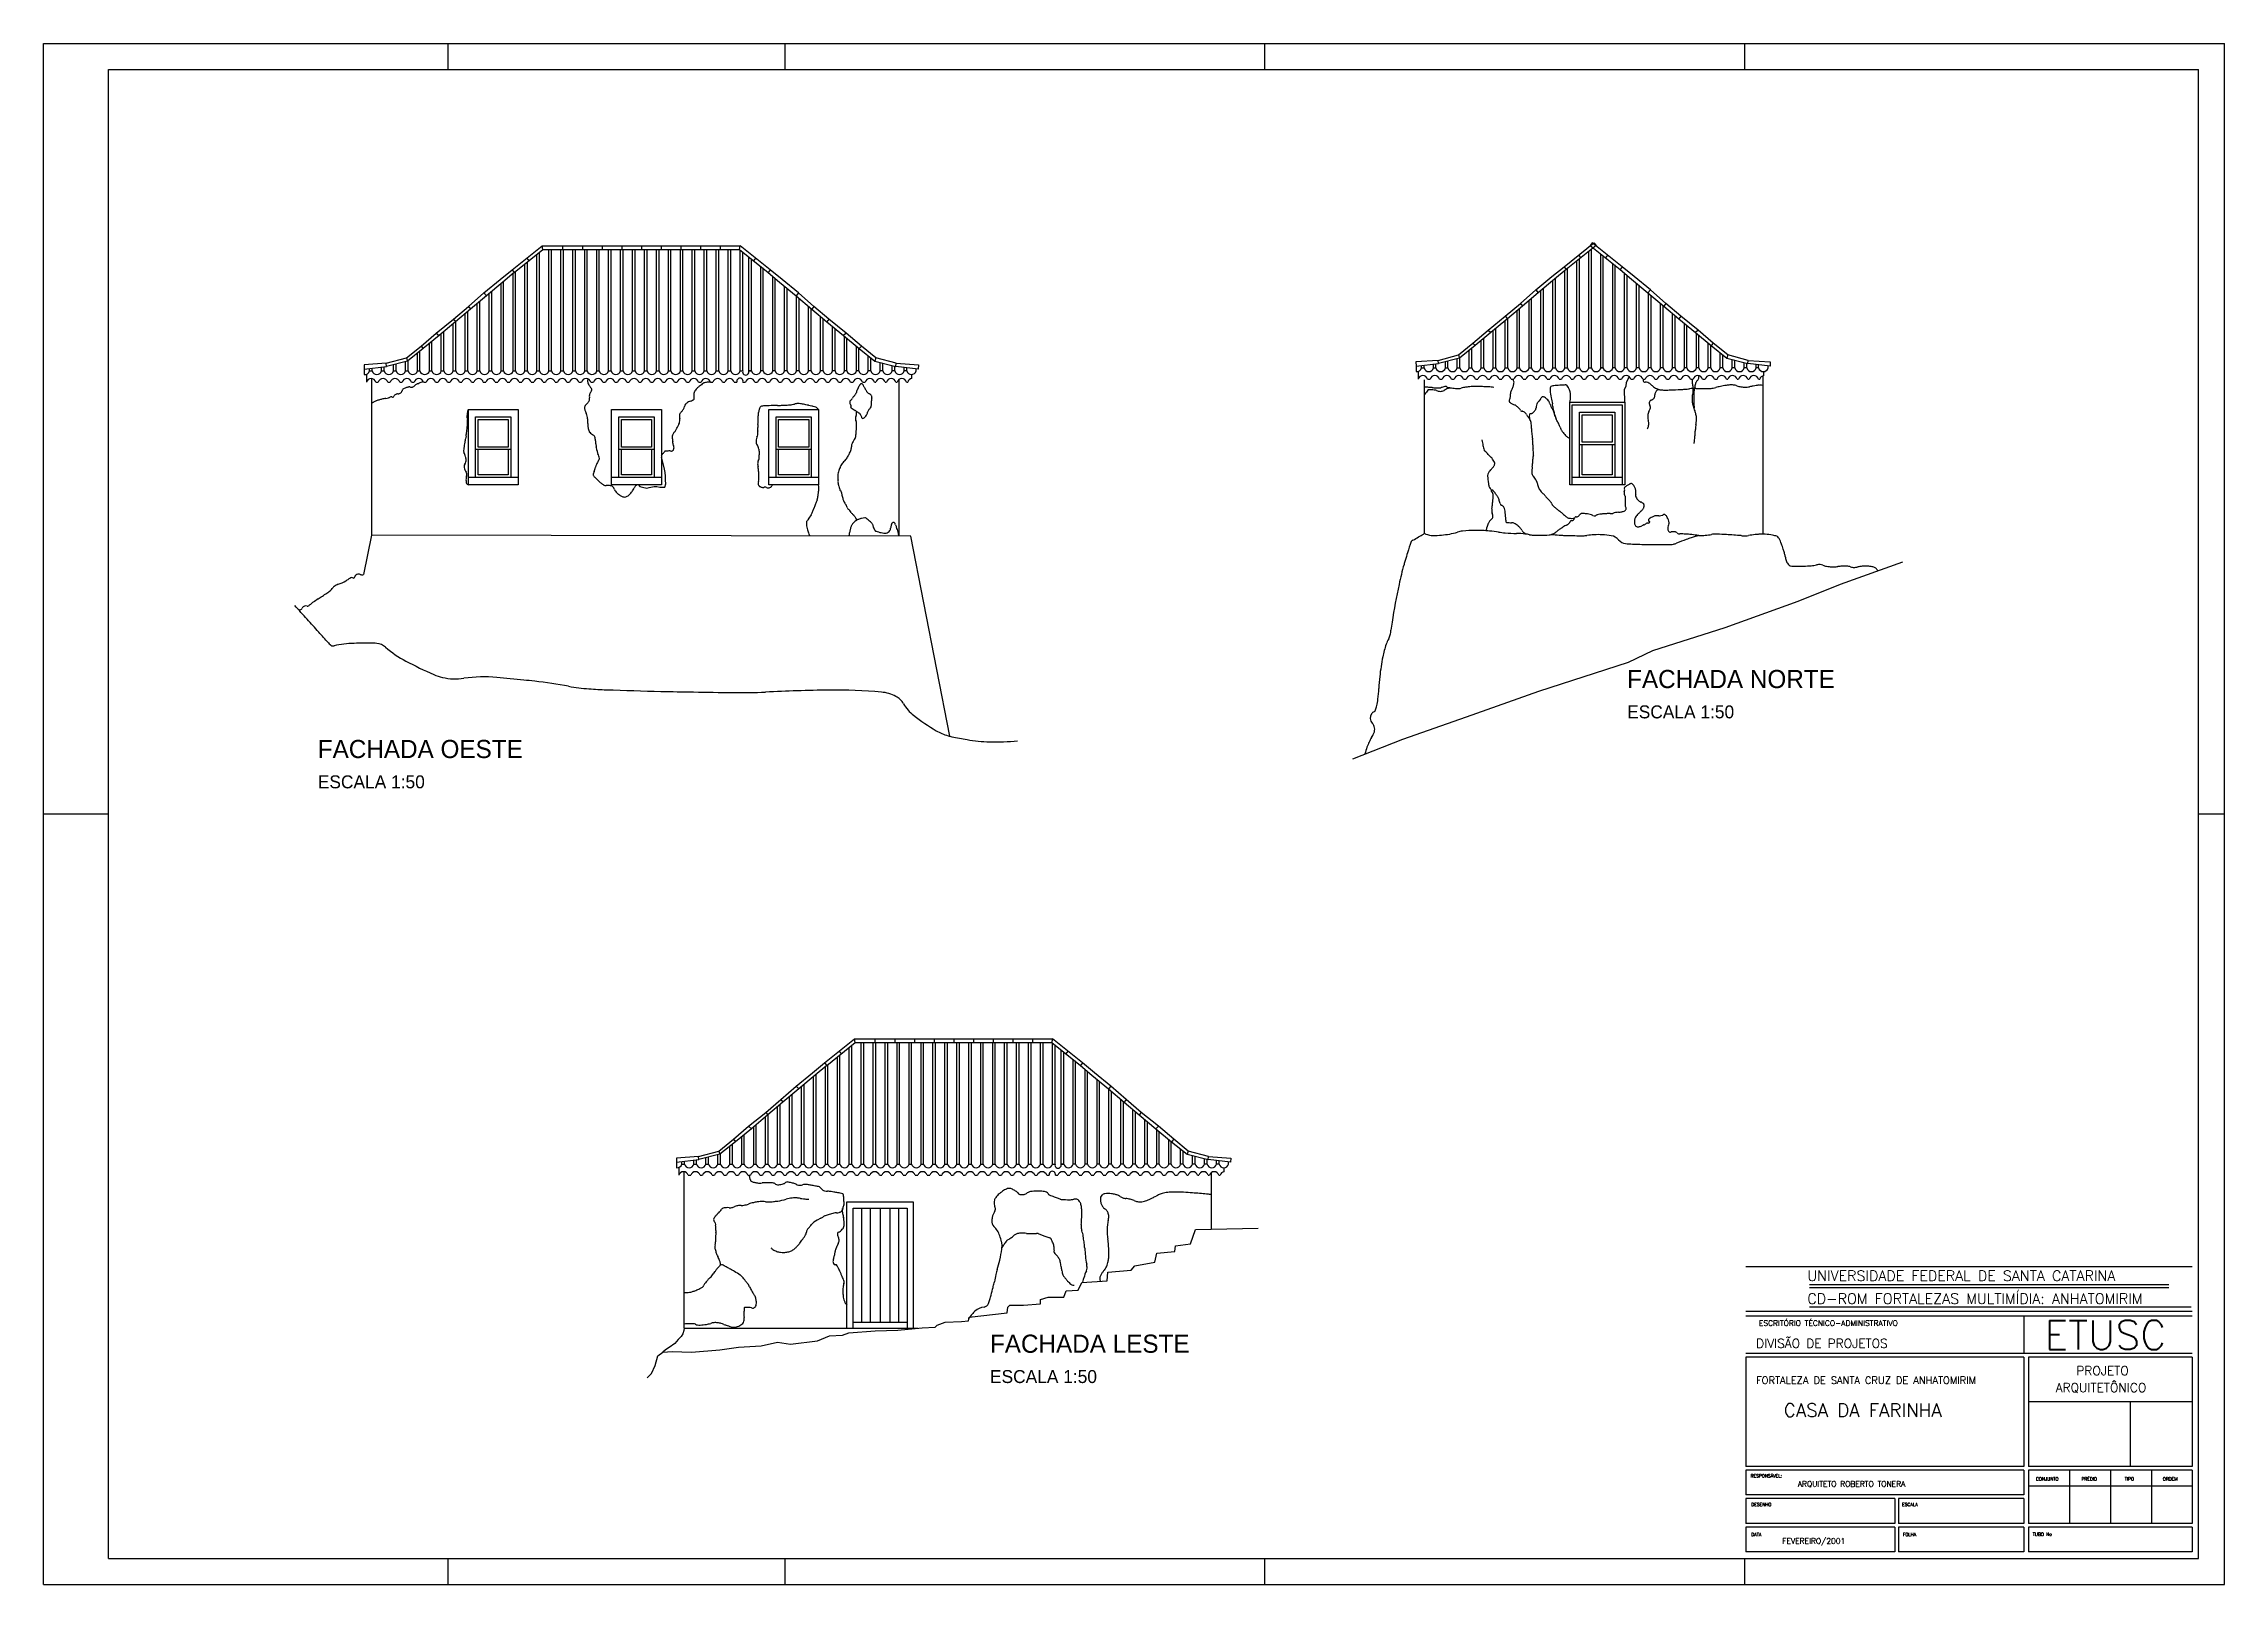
# Model space of a CAD drawing. Extents: x -1236 to 1911, y -280 to 323.
# Drawn here: x 1070 to 1911, y -280 to 314 of the extents above; entities that cross this region are included whole.
import ezdxf

# ---------------------------------------------------------------- set-up
doc = ezdxf.new("R2010")
doc.units = 0
doc.header["$MEASUREMENT"] = 0
doc.layers.get('0').update_dxf_attribs({"linetype": 'CONTINUOUS'})
for name, color, linetype in [('COBERTURA', 2, 'CONTINUOUS'), ('ESQUADRIAS', 2, 'CONTINUOUS'), ('MARGEMINT', 6, 'CONTINUOUS'), ('MARGEMTEXT', 1, 'CONTINUOUS'), ('MARGEXT', 2, 'CONTINUOUS'), ('MARGINT', 6, 'CONTINUOUS'), ('PAREDE', 1, 'CONTINUOUS'), ('PISO', 1, 'CONTINUOUS'), ('TEXT1', 3, 'CONTINUOUS'), ('TEXT2', 6, 'CONTINUOUS')]:
    doc.layers.add(name, color=color, linetype=linetype)
doc.styles.add('ROMANS', font='romans')

msp = doc.modelspace()

# ---------------------------------------------------------------- texts
for s, height, p in [('FACHADA NORTE', 7, (1680.674112, 65.537415)), ('ESCALA 1:50', 5, (1680.689253, 53.870748)), ('FACHADA OESTE', 7, (1175.7303, 38.563477)), ('ESCALA 1:50', 5, (1175.745441, 26.896811)), ('FACHADA LESTE', 7, (1434.952787, -190.715078)), ('ESCALA 1:50', 5, (1434.967928, -202.381744))]:
    msp.add_text(s, height=height).set_placement(p)
at = {"layer": 'TEXT1', "style": 'ROMANS'}
for s, height, p in [('UNIVERSIDADE FEDERAL DE SANTA CATARINA', 4.01639344, (1750.189442, -163.017998)), ('CD-ROM FORTALEZAS MULTIMÍDIA: ANHATOMIRIM', 4.01639344, (1750.164771, -171.861082)), ('DIVISÃO DE PROJETOS', 3.44262295, (1730.42004, -188.839799)), ('ESCRITÓRIO TÉCNICO-ADMINISTRATIVO', 2.12233962, (1731.481922, -180.35044)), ('FORTALEZA DE SANTA CRUZ DE ANHATOMIRIM', 2.78852459, (1730.42204, -202.705821)), ('ARQUITETÔNICO', 3.44262295, (1845.92004, -205.839799)), ('PROJETO', 3.442623, (1853.92004, -199.339799)), ('CASA DA FARINHA', 5.16393443, (1741.094659, -215.435986)), ('RESPONSÁVEL:', 1.2431694, (1728.296273, -238.788371)), ('ARQUITETO ROBERTO TONERA', 2.12233962, (1746.481922, -242.35044)), ('CONJUNTO  ', 1.2431694, (1838.335024, -239.974358)), ('PRÉDIO', 1.2431694, (1855.889659, -239.974358)), ('TIPO', 1.2431694, (1872.580958, -239.974358)), ('ORDEM', 1.2431694, (1887.257786, -239.974358)), ('DESENHO                       ', 1.2431694, (1728.579294, -249.825179)), ('ESCALA', 1.2431694, (1786.711041, -249.825179)), ('DATA                              ', 1.2431694, (1728.579294, -261.393058)), ('FOLHA', 1.2431694, (1786.998822, -261.393058)), ('TUBO No', 1.2431694, (1837.098478, -261.305063)), ('FEVEREIRO/2001', 2.12233962, (1740.481922, -264.35044))]:
    msp.add_text(s, height=height, dxfattribs=at).set_placement(p)
at = {"layer": 'TEXT2', "style": 'ROMANS'}
msp.add_text('ETUSC', height=11.1926018, dxfattribs=at).set_placement((1841.611893, -189.505301))

# ---------------------------------------------------------------- linework, layer by layer
at = {"layer": 'COBERTURA', "color": 2}
for p, q in [((1250.690192, 226.819996), (1262.24783, 236.053591)), ((1262.24783, 236.053591), (1338.660192, 236.053591)), ((1262.573028, 234.653591), (1262.24783, 236.053591)), ((1270.282954, 234.653591), (1270.282954, 236.053591)), ((1277.882954, 234.653591), (1277.882954, 236.053591)), ((1285.482954, 234.653591), (1285.482954, 236.053591)), ((1293.082954, 234.653591), (1293.082954, 236.053591)), ((1300.682954, 234.653591), (1300.682954, 236.053591)), ((1308.282954, 234.653591), (1308.282954, 236.053591)), ((1315.882954, 234.653591), (1315.882954, 236.053591)), ((1323.482954, 234.653591), (1323.482954, 236.053591)), ((1331.082954, 234.653591), (1331.082954, 236.053591)), ((1338.334994, 234.653591), (1338.682954, 236.053591)), ((1350.21783, 226.819996), (1338.660192, 236.053591)), ((1656.328174, 227.966726), (1667.885812, 237.20032)), ((1668.696093, 236.188959), (1657.167136, 226.952206)), ((1667.20869, 237.20032), (1666.398409, 236.188959)), ((1666.398409, 236.188959), (1677.927366, 226.952206)), ((1678.766328, 227.966726), (1667.20869, 237.20032)), ((1667.885812, 237.20032), (1668.696093, 236.188959)), ((1251.529154, 225.805477), (1262.573028, 234.653591)), ((1256.342347, 231.335599), (1257.159144, 230.316104)), ((1262.573028, 234.653591), (1338.334994, 234.653591)), ((1338.334994, 234.653591), (1349.378868, 225.805477)), ((1344.565675, 231.335599), (1343.748877, 230.316104)), ((1651.691802, 224.173309), (1656.328174, 227.966726)), ((1656.328174, 227.966726), (1657.167136, 226.952206)), ((1661.980329, 232.482329), (1662.797127, 231.462834)), ((1673.114173, 232.482329), (1672.297375, 231.462834)), ((1678.766328, 227.966726), (1677.927366, 226.952206)), ((1683.4027, 224.173309), (1678.766328, 227.966726)), ((1239.767946, 217.886532), (1246.05382, 223.026579)), ((1247.069406, 222.10028), (1240.739377, 216.783795)), ((1246.05382, 223.026579), (1250.690192, 226.819996)), ((1251.529154, 225.805477), (1247.069406, 222.10028)), ((1250.690192, 226.819996), (1251.529154, 225.805477)), ((1350.21783, 226.819996), (1349.378868, 225.805477)), ((1349.378868, 225.805477), (1353.838616, 222.10028)), ((1354.854202, 223.026579), (1350.21783, 226.819996)), ((1353.838616, 222.10028), (1360.168644, 216.783795)), ((1361.140076, 217.886532), (1354.854202, 223.026579)), ((1639.489036, 213.82834), (1645.405928, 219.033261)), ((1645.405928, 219.033261), (1651.691802, 224.173309)), ((1645.405928, 219.033261), (1646.37736, 217.930525)), ((1652.707388, 223.247009), (1646.37736, 217.930525)), ((1657.167136, 226.952206), (1652.707388, 223.247009)), ((1677.927366, 226.952206), (1682.387114, 223.247009)), ((1682.387114, 223.247009), (1688.717142, 217.930525)), ((1689.688574, 219.033261), (1683.4027, 224.173309)), ((1689.688574, 219.033261), (1688.717142, 217.930525)), ((1695.605466, 213.82834), (1689.688574, 219.033261)), ((1228.045234, 207.755429), (1233.851054, 212.681611)), ((1234.645861, 211.667095), (1228.840041, 206.740913)), ((1233.851054, 212.681611), (1239.767946, 217.886532)), ((1233.851054, 212.681611), (1234.645861, 211.667095)), ((1240.739377, 216.783795), (1234.645861, 211.667095)), ((1239.767946, 217.886532), (1240.739377, 216.783795)), ((1361.140076, 217.886532), (1360.168644, 216.783795)), ((1360.168644, 216.783795), (1366.262161, 211.667095)), ((1367.056968, 212.681611), (1361.140076, 217.886532)), ((1367.056968, 212.681611), (1366.262161, 211.667095)), ((1366.262161, 211.667095), (1372.06798, 206.740913)), ((1372.862787, 207.755429), (1367.056968, 212.681611)), ((1633.683216, 208.902158), (1639.489036, 213.82834)), ((1640.283843, 212.813824), (1634.478024, 207.887642)), ((1639.489036, 213.82834), (1640.283843, 212.813824)), ((1646.37736, 217.930525), (1640.283843, 212.813824)), ((1688.717142, 217.930525), (1694.810659, 212.813824)), ((1695.605466, 213.82834), (1694.810659, 212.813824)), ((1694.810659, 212.813824), (1700.616478, 207.887642)), ((1701.411285, 208.902158), (1695.605466, 213.82834)), ((1215.558114, 197.405307), (1221.421839, 202.418181)), ((1221.421839, 202.418181), (1228.045234, 207.755429)), ((1221.421839, 202.418181), (1222.481585, 201.447771)), ((1228.840041, 206.740913), (1222.481585, 201.447771)), ((1228.045234, 207.755429), (1228.840041, 206.740913)), ((1372.862787, 207.755429), (1372.06798, 206.740913)), ((1372.06798, 206.740913), (1378.426436, 201.447771)), ((1379.486183, 202.418181), (1372.862787, 207.755429)), ((1379.486183, 202.418181), (1378.426436, 201.447771)), ((1385.349908, 197.405307), (1379.486183, 202.418181)), ((1621.196096, 198.552037), (1627.059821, 203.56491)), ((1628.119567, 202.594501), (1622.035058, 197.581627)), ((1627.059821, 203.56491), (1633.683216, 208.902158)), ((1627.059821, 203.56491), (1628.119567, 202.594501)), ((1634.478024, 207.887642), (1628.119567, 202.594501)), ((1633.683216, 208.902158), (1634.478024, 207.887642)), ((1701.411285, 208.902158), (1700.616478, 207.887642)), ((1700.616478, 207.887642), (1706.974934, 202.594501)), ((1708.034681, 203.56491), (1701.411285, 208.902158)), ((1708.034681, 203.56491), (1706.974934, 202.594501)), ((1706.974934, 202.594501), (1713.059444, 197.581627)), ((1713.898406, 198.552037), (1708.034681, 203.56491)), ((1209.994465, 192.817918), (1215.558114, 197.405307)), ((1216.397075, 196.434898), (1210.347713, 191.582851)), ((1215.558114, 197.405307), (1216.397075, 196.434898)), ((1222.481585, 201.447771), (1216.397075, 196.434898)), ((1378.426436, 201.447771), (1384.510946, 196.434898)), ((1385.349908, 197.405307), (1384.510946, 196.434898)), ((1384.510946, 196.434898), (1390.560308, 191.582851)), ((1390.913557, 192.817918), (1385.349908, 197.405307)), ((1607.772692, 191.891502), (1615.632447, 193.964647)), ((1615.632447, 193.964647), (1621.196096, 198.552037)), ((1615.632447, 193.964647), (1615.985696, 192.72958)), ((1622.035058, 197.581627), (1615.985696, 192.72958)), ((1621.196096, 198.552037), (1622.035058, 197.581627)), ((1713.898406, 198.552037), (1713.059444, 197.581627)), ((1713.059444, 197.581627), (1719.108806, 192.72958)), ((1719.462055, 193.964647), (1713.898406, 198.552037)), ((1719.462055, 193.964647), (1719.108806, 192.72958)), ((1727.32181, 191.891502), (1719.462055, 193.964647)), ((1202.134709, 190.744772), (1193.568457, 190.127237)), ((1193.568457, 190.127237), (1193.656766, 188.495186)), ((1193.656766, 188.495186), (1202.267173, 189.553816)), ((1202.134709, 190.744772), (1209.994465, 192.817918)), ((1202.267173, 189.553816), (1202.134709, 190.744772)), ((1210.347713, 191.582851), (1202.267173, 189.553816)), ((1209.994465, 192.817918), (1210.347713, 191.582851)), ((1390.913557, 192.817918), (1390.560308, 191.582851)), ((1390.560308, 191.582851), (1398.640848, 189.553816)), ((1398.773312, 190.744772), (1390.913557, 192.817918)), ((1398.640848, 189.553816), (1398.773312, 190.744772)), ((1407.251256, 188.495186), (1398.640848, 189.553816)), ((1398.773312, 190.744772), (1407.339565, 190.127237)), ((1407.339565, 190.127237), (1407.251256, 188.495186)), ((1607.772692, 191.891502), (1599.206439, 191.273966)), ((1599.206439, 191.273966), (1599.294748, 189.641915)), ((1599.294748, 189.641915), (1607.905156, 190.700545)), ((1607.905156, 190.700545), (1607.772692, 191.891502)), ((1615.985696, 192.72958), (1607.905156, 190.700545)), ((1719.108806, 192.72958), (1727.189346, 190.700545)), ((1727.189346, 190.700545), (1727.32181, 191.891502)), ((1735.799754, 189.641915), (1727.189346, 190.700545)), ((1727.32181, 191.891502), (1735.888063, 191.273966)), ((1732.979747, 185.91945), (1732.979747, 124.892709)), ((1735.888063, 191.273966), (1735.799754, 189.641915)), ((1371.150951, -78.956111), (1382.708589, -69.722516)), ((1371.989913, -79.97063), (1383.033787, -71.122516)), ((1376.803106, -74.440508), (1377.619904, -75.460003)), ((1382.708589, -69.722516), (1459.120951, -69.722516)), ((1383.033787, -71.122516), (1382.708589, -69.722516)), ((1383.033787, -71.122516), (1458.795753, -71.122516)), ((1390.743714, -71.122516), (1390.743714, -69.722516)), ((1398.343714, -71.122516), (1398.343714, -69.722516)), ((1405.943714, -71.122516), (1405.943714, -69.722516)), ((1413.543714, -71.122516), (1413.543714, -69.722516)), ((1421.143714, -71.122516), (1421.143714, -69.722516)), ((1428.743714, -71.122516), (1428.743714, -69.722516)), ((1436.343714, -71.122516), (1436.343714, -69.722516)), ((1443.943714, -71.122516), (1443.943714, -69.722516)), ((1451.543714, -71.122516), (1451.543714, -69.722516)), ((1458.795753, -71.122516), (1459.143714, -69.722516)), ((1458.795753, -71.122516), (1469.839627, -79.97063)), ((1470.678589, -78.956111), (1459.120951, -69.722516)), ((1465.026434, -74.440508), (1464.209636, -75.460003)), ((1360.228705, -87.889576), (1366.514579, -82.749528)), ((1367.530165, -83.675827), (1361.200137, -88.992312)), ((1366.514579, -82.749528), (1371.150951, -78.956111)), ((1371.989913, -79.97063), (1367.530165, -83.675827)), ((1371.150951, -78.956111), (1371.989913, -79.97063)), ((1470.678589, -78.956111), (1469.839627, -79.97063)), ((1469.839627, -79.97063), (1474.299375, -83.675827)), ((1475.314961, -82.749528), (1470.678589, -78.956111)), ((1474.299375, -83.675827), (1480.629403, -88.992312)), ((1481.600835, -87.889576), (1475.314961, -82.749528)), ((1354.311813, -93.094497), (1360.228705, -87.889576)), ((1361.200137, -88.992312), (1355.10662, -94.109013)), ((1360.228705, -87.889576), (1361.200137, -88.992312)), ((1481.600835, -87.889576), (1480.629403, -88.992312)), ((1480.629403, -88.992312), (1486.72292, -94.109013)), ((1487.517727, -93.094497), (1481.600835, -87.889576)), ((1341.882598, -103.357927), (1348.505993, -98.020679)), ((1349.3008, -99.035195), (1342.942344, -104.328336)), ((1348.505993, -98.020679), (1354.311813, -93.094497)), ((1348.505993, -98.020679), (1349.3008, -99.035195)), ((1355.10662, -94.109013), (1349.3008, -99.035195)), ((1354.311813, -93.094497), (1355.10662, -94.109013)), ((1487.517727, -93.094497), (1486.72292, -94.109013)), ((1486.72292, -94.109013), (1492.528739, -99.035195)), ((1493.323546, -98.020679), (1487.517727, -93.094497)), ((1493.323546, -98.020679), (1492.528739, -99.035195)), ((1492.528739, -99.035195), (1498.887196, -104.328336)), ((1499.946942, -103.357927), (1493.323546, -98.020679)), ((1330.455224, -112.958189), (1336.018873, -108.3708)), ((1336.018873, -108.3708), (1341.882598, -103.357927)), ((1336.018873, -108.3708), (1336.857835, -109.341209)), ((1342.942344, -104.328336), (1336.857835, -109.341209)), ((1341.882598, -103.357927), (1342.942344, -104.328336)), ((1499.946942, -103.357927), (1498.887196, -104.328336)), ((1498.887196, -104.328336), (1504.971705, -109.341209)), ((1505.810667, -108.3708), (1499.946942, -103.357927)), ((1505.810667, -108.3708), (1504.971705, -109.341209)), ((1511.374316, -112.958189), (1505.810667, -108.3708)), ((1322.595469, -115.031335), (1314.029216, -115.64887)), ((1314.029216, -115.64887), (1314.117525, -117.280921)), ((1314.117525, -117.280921), (1322.727933, -116.222292)), ((1322.595469, -115.031335), (1330.455224, -112.958189)), ((1322.727933, -116.222292), (1322.595469, -115.031335)), ((1330.808473, -114.193256), (1322.727933, -116.222292)), ((1330.455224, -112.958189), (1330.808473, -114.193256)), ((1336.857835, -109.341209), (1330.808473, -114.193256)), ((1504.971705, -109.341209), (1511.021067, -114.193256)), ((1511.374316, -112.958189), (1511.021067, -114.193256)), ((1511.021067, -114.193256), (1519.101607, -116.222292)), ((1519.234071, -115.031335), (1511.374316, -112.958189)), ((1519.101607, -116.222292), (1519.234071, -115.031335)), ((1527.712015, -117.280921), (1519.101607, -116.222292)), ((1519.234071, -115.031335), (1527.800324, -115.64887)), ((1527.800324, -115.64887), (1527.712015, -117.280921))]:
    msp.add_line(p, q, dxfattribs=at)
at = {"layer": 'COBERTURA', "color": 1}
for p, q in [((1255.637602, 187.800189), (1255.637602, 229.097077)), ((1256.625188, 187.800189), (1256.625188, 229.88831)), ((1260.246532, 187.800189), (1260.246532, 232.789652)), ((1261.234118, 187.800189), (1261.234118, 233.580885)), ((1264.855461, 187.800189), (1264.855461, 234.653591)), ((1265.843048, 187.800189), (1265.843048, 234.653591)), ((1269.464391, 187.800189), (1269.464391, 234.653591)), ((1270.451977, 187.800189), (1270.451977, 234.653591)), ((1274.07332, 187.800189), (1274.07332, 234.653591)), ((1275.060907, 187.800189), (1275.060907, 234.653591)), ((1278.68225, 187.800189), (1278.68225, 234.653591)), ((1279.669836, 187.800189), (1279.669836, 234.653591)), ((1283.29118, 187.800189), (1283.29118, 234.653591)), ((1284.278766, 187.800189), (1284.278766, 234.653591)), ((1287.900109, 187.800189), (1287.900109, 234.653591)), ((1288.887696, 187.800189), (1288.887696, 234.653591)), ((1292.509039, 187.800189), (1292.509039, 234.653591)), ((1293.496625, 187.800189), (1293.496625, 234.653591)), ((1297.117969, 187.800189), (1297.117969, 234.653591)), ((1298.105555, 187.800189), (1298.105555, 234.653591)), ((1301.726898, 187.800189), (1301.726898, 234.653591)), ((1302.714484, 187.800189), (1302.714484, 234.653591)), ((1306.335828, 187.800189), (1306.335828, 234.653591)), ((1307.323414, 187.800189), (1307.323414, 234.653591)), ((1310.944757, 187.800189), (1310.944757, 234.653591)), ((1311.932344, 187.800189), (1311.932344, 234.653591)), ((1315.553687, 187.800189), (1315.553687, 234.653591)), ((1316.541273, 187.800189), (1316.541273, 234.653591)), ((1320.162617, 187.800189), (1320.162617, 234.653591)), ((1321.150203, 187.800189), (1321.150203, 234.653591)), ((1324.771546, 187.800189), (1324.771546, 234.653591)), ((1325.759133, 187.800189), (1325.759133, 234.653591)), ((1329.380476, 187.800189), (1329.380476, 234.653591)), ((1330.368062, 187.800189), (1330.368062, 234.653591)), ((1333.989405, 187.800189), (1333.989405, 234.653591)), ((1334.976992, 187.800189), (1334.976992, 234.653591)), ((1338.598335, 187.800189), (1338.598335, 234.442608)), ((1339.585921, 187.800189), (1339.585921, 233.651375)), ((1341.944945, 187.800189), (1341.944945, 231.761376)), ((1342.932532, 187.800189), (1342.932532, 230.970143)), ((1346.553875, 187.800189), (1346.553875, 228.0688)), ((1347.541461, 187.800189), (1347.541461, 227.608938)), ((1657.654241, 188.946918), (1657.654241, 227.342464)), ((1661.275584, 188.946918), (1661.275584, 230.243807)), ((1662.263171, 188.946918), (1662.263171, 231.03504)), ((1665.884514, 188.946918), (1665.884514, 233.936382)), ((1666.8721, 188.946918), (1666.8721, 234.727615)), ((1670.493443, 188.946918), (1670.493443, 232.908105)), ((1671.48103, 188.946918), (1671.48103, 232.116872)), ((1675.102373, 188.946918), (1675.102373, 229.21553)), ((1676.089959, 188.946918), (1676.089959, 228.755667)), ((1679.711303, 227.19356), (1679.711303, 227.342464)), ((1246.419743, 187.800189), (1246.419743, 221.554639)), ((1247.407329, 187.800189), (1247.407329, 222.38103)), ((1251.028672, 187.800189), (1251.028672, 225.389673)), ((1252.016259, 187.800189), (1252.016259, 226.195735)), ((1351.162805, 226.046831), (1351.162805, 226.195735)), ((1351.162805, 187.800189), (1351.162805, 224.323367)), ((1352.150391, 225.238801), (1352.150391, 225.389673)), ((1352.150391, 187.800189), (1352.150391, 223.502872)), ((1355.771734, 187.800189), (1355.771734, 220.476686)), ((1356.759321, 187.800189), (1356.759321, 219.647229)), ((1647.448795, 188.946918), (1647.448795, 218.830406)), ((1648.436382, 188.946918), (1648.436382, 219.659863)), ((1652.057725, 188.946918), (1652.057725, 222.701368)), ((1653.045311, 188.946918), (1653.045311, 223.527759)), ((1656.666655, 188.946918), (1656.666655, 226.536402)), ((1679.711303, 188.946918), (1679.711303, 225.470096)), ((1680.698889, 226.38553), (1680.698889, 226.536402)), ((1680.698889, 188.946918), (1680.698889, 224.649601)), ((1684.320232, 188.946918), (1684.320232, 221.623416)), ((1685.307819, 188.946918), (1685.307819, 220.793958)), ((1233.58054, 187.800189), (1233.58054, 210.76318)), ((1237.201884, 187.800189), (1237.201884, 213.813376)), ((1238.18947, 187.800189), (1238.18947, 214.642649)), ((1241.810813, 187.800189), (1241.810813, 217.683676)), ((1242.798399, 187.800189), (1242.798399, 218.513133)), ((1360.380664, 187.800189), (1360.380664, 217.024473)), ((1361.36825, 187.800189), (1361.36825, 215.776491)), ((1364.989593, 187.800189), (1364.989593, 212.735664)), ((1365.97718, 187.800189), (1365.97718, 211.906392)), ((1638.230936, 188.946918), (1638.230936, 211.071952)), ((1639.218522, 188.946918), (1639.218522, 211.90991)), ((1642.839866, 188.946918), (1642.839866, 214.960106)), ((1643.827452, 188.946918), (1643.827452, 215.789378)), ((1688.929162, 188.946918), (1688.929162, 218.171202)), ((1689.916748, 188.946918), (1689.916748, 216.923221)), ((1693.538092, 188.946918), (1693.538092, 213.882394)), ((1694.525678, 188.946918), (1694.525678, 213.053121)), ((1223.375095, 187.800189), (1223.375095, 202.19158)), ((1224.362681, 187.800189), (1224.362681, 203.013703)), ((1227.984024, 187.800189), (1227.984024, 206.028315)), ((1228.971611, 187.800189), (1228.971611, 206.852548)), ((1232.592954, 187.800189), (1232.592954, 209.925223)), ((1369.598523, 187.800189), (1369.598523, 208.836223)), ((1370.586109, 187.800189), (1370.586109, 207.998266)), ((1374.207453, 187.800189), (1374.207453, 204.959894)), ((1375.195039, 187.800189), (1375.195039, 204.137771)), ((1629.013077, 188.946918), (1629.013077, 203.338309)), ((1630.000663, 188.946918), (1630.000663, 204.160432)), ((1633.622007, 188.946918), (1633.622007, 207.175045)), ((1634.609593, 188.946918), (1634.609593, 207.999277)), ((1698.147021, 188.946918), (1698.147021, 209.982953)), ((1699.134607, 188.946918), (1699.134607, 209.144995)), ((1702.755951, 188.946918), (1702.755951, 206.106623)), ((1703.743537, 188.946918), (1703.743537, 205.2845)), ((1707.36488, 188.946918), (1707.36488, 202.273234)), ((1214.157235, 187.800189), (1214.157235, 194.638376)), ((1215.144822, 187.800189), (1215.144822, 195.430496)), ((1218.766165, 187.800189), (1218.766165, 198.386731)), ((1219.753751, 187.800189), (1219.753751, 199.200378)), ((1378.816382, 187.800189), (1378.816382, 201.126505)), ((1379.803969, 187.800189), (1379.803969, 200.312857)), ((1383.425312, 187.800189), (1383.425312, 197.329324)), ((1384.412898, 187.800189), (1384.412898, 196.515677)), ((1388.034242, 187.800189), (1388.034242, 193.608948)), ((1619.795218, 188.946918), (1619.795218, 195.785106)), ((1620.782804, 188.946918), (1620.782804, 196.577225)), ((1624.404147, 188.946918), (1624.404147, 199.53346)), ((1625.391734, 188.946918), (1625.391734, 200.347108)), ((1708.352467, 188.946918), (1708.352467, 201.459587)), ((1711.97381, 188.946918), (1711.97381, 198.476054)), ((1712.961396, 188.946918), (1712.961396, 197.662406)), ((1716.58274, 188.946918), (1716.58274, 194.755677)), ((1717.570326, 188.946918), (1717.570326, 193.963558)), ((1193.656766, 188.495186), (1193.656766, 186.419368)), ((1194.471742, 186.488068), (1194.471742, 183.481817)), ((1195.721517, 187.800189), (1195.721517, 188.718167)), ((1195.721517, 187.800189), (1196.709103, 187.800189)), ((1196.709103, 187.800189), (1196.709103, 188.824821)), ((1200.330447, 187.800189), (1200.330447, 189.215906)), ((1200.330447, 187.800189), (1201.318033, 187.800189)), ((1201.318033, 187.800189), (1201.318033, 189.356926)), ((1204.939376, 187.800189), (1204.939376, 190.22481)), ((1204.939376, 187.800189), (1205.926963, 187.800189)), ((1205.926963, 187.800189), (1205.926963, 190.472794)), ((1209.548306, 187.800189), (1209.548306, 191.382119)), ((1209.548306, 187.800189), (1210.535892, 187.800189)), ((1210.535892, 187.800189), (1210.535892, 191.733785)), ((1214.157235, 187.800189), (1215.144822, 187.800189)), ((1218.766165, 187.800189), (1219.753751, 187.800189)), ((1223.375095, 187.800189), (1224.362681, 187.800189)), ((1227.984024, 187.800189), (1228.971611, 187.800189)), ((1232.592954, 187.800189), (1233.58054, 187.800189)), ((1237.201884, 187.800189), (1238.18947, 187.800189)), ((1241.810813, 187.800189), (1242.798399, 187.800189)), ((1246.419743, 187.800189), (1247.407329, 187.800189)), ((1251.028672, 187.800189), (1252.016259, 187.800189)), ((1255.637602, 187.800189), (1256.625188, 187.800189)), ((1260.246532, 187.800189), (1261.234118, 187.800189)), ((1264.855461, 187.800189), (1265.843048, 187.800189)), ((1269.464391, 187.800189), (1270.451977, 187.800189)), ((1274.07332, 187.800189), (1275.060907, 187.800189)), ((1278.68225, 187.800189), (1279.669836, 187.800189)), ((1283.29118, 187.800189), (1284.278766, 187.800189)), ((1287.900109, 187.800189), (1288.887696, 187.800189)), ((1292.509039, 187.800189), (1293.496625, 187.800189)), ((1297.117969, 187.800189), (1298.105555, 187.800189)), ((1301.726898, 187.800189), (1302.714484, 187.800189)), ((1306.335828, 187.800189), (1307.323414, 187.800189)), ((1310.944757, 187.800189), (1311.932344, 187.800189)), ((1315.553687, 187.800189), (1316.541273, 187.800189)), ((1320.162617, 187.800189), (1321.150203, 187.800189)), ((1324.771546, 187.800189), (1325.759133, 187.800189)), ((1329.380476, 187.800189), (1330.368062, 187.800189)), ((1333.989405, 187.800189), (1334.976992, 187.800189)), ((1338.598335, 187.800189), (1339.585921, 187.800189)), ((1342.932532, 187.800189), (1341.944945, 187.800189)), ((1341.944945, 187.800189), (1342.932532, 187.800189)), ((1347.541461, 187.800189), (1346.553875, 187.800189)), ((1352.150391, 187.800189), (1351.162805, 187.800189)), ((1356.759321, 187.800189), (1355.771734, 187.800189)), ((1361.36825, 187.800189), (1360.380664, 187.800189)), ((1365.97718, 187.800189), (1364.989593, 187.800189)), ((1370.586109, 187.800189), (1369.598523, 187.800189)), ((1375.195039, 187.800189), (1374.207453, 187.800189)), ((1379.803969, 187.800189), (1378.816382, 187.800189)), ((1384.412898, 187.800189), (1383.425312, 187.800189)), ((1389.021828, 187.800189), (1388.034242, 187.800189)), ((1389.021828, 187.800189), (1389.021828, 192.816829)), ((1392.643171, 187.800189), (1392.643171, 191.059841)), ((1393.630757, 187.800189), (1392.643171, 187.800189)), ((1393.630757, 187.800189), (1393.630757, 190.811857)), ((1397.252101, 187.800189), (1397.252101, 189.902532)), ((1398.239687, 187.800189), (1397.252101, 187.800189)), ((1398.239687, 187.800189), (1398.239687, 189.654548)), ((1401.86103, 187.800189), (1401.86103, 189.157902)), ((1402.848617, 187.800189), (1401.86103, 187.800189)), ((1402.848617, 187.800189), (1402.848617, 189.03648)), ((1404.808278, 184.86354), (1404.808278, 186.40798)), ((1406.46996, 187.800189), (1406.46996, 188.591244)), ((1599.294748, 189.641915), (1599.294748, 187.566097)), ((1600.109725, 187.634797), (1600.109725, 184.628546)), ((1601.359499, 188.946918), (1601.359499, 189.864897)), ((1601.359499, 188.946918), (1602.347085, 188.946918)), ((1602.347085, 188.946918), (1602.347085, 189.97155)), ((1605.968429, 188.946918), (1605.968429, 190.362635)), ((1605.968429, 188.946918), (1606.956015, 188.946918)), ((1606.956015, 188.946918), (1606.956015, 190.503655)), ((1610.577358, 188.946918), (1610.577358, 191.371539)), ((1610.577358, 188.946918), (1611.564945, 188.946918)), ((1611.564945, 188.946918), (1611.564945, 191.619523)), ((1615.186288, 188.946918), (1615.186288, 192.528848)), ((1615.186288, 188.946918), (1616.173874, 188.946918)), ((1616.173874, 188.946918), (1616.173874, 192.880514)), ((1619.795218, 188.946918), (1620.782804, 188.946918)), ((1624.404147, 188.946918), (1625.391734, 188.946918)), ((1629.013077, 188.946918), (1630.000663, 188.946918)), ((1633.622007, 188.946918), (1634.609593, 188.946918)), ((1638.230936, 188.946918), (1639.218522, 188.946918)), ((1642.839866, 188.946918), (1643.827452, 188.946918)), ((1647.448795, 188.946918), (1648.436382, 188.946918)), ((1652.057725, 188.946918), (1653.045311, 188.946918)), ((1656.666655, 188.946918), (1657.654241, 188.946918)), ((1661.275584, 188.946918), (1662.263171, 188.946918)), ((1665.884514, 188.946918), (1666.8721, 188.946918)), ((1671.48103, 188.946918), (1670.493443, 188.946918)), ((1670.493443, 188.946918), (1671.48103, 188.946918)), ((1676.089959, 188.946918), (1675.102373, 188.946918)), ((1680.698889, 188.946918), (1679.711303, 188.946918)), ((1685.307819, 188.946918), (1684.320232, 188.946918)), ((1689.916748, 188.946918), (1688.929162, 188.946918)), ((1694.525678, 188.946918), (1693.538092, 188.946918)), ((1699.134607, 188.946918), (1698.147021, 188.946918)), ((1703.743537, 188.946918), (1702.755951, 188.946918)), ((1708.352467, 188.946918), (1707.36488, 188.946918)), ((1712.961396, 188.946918), (1711.97381, 188.946918)), ((1717.570326, 188.946918), (1716.58274, 188.946918)), ((1721.191669, 188.946918), (1721.191669, 192.20657)), ((1722.179256, 188.946918), (1721.191669, 188.946918)), ((1722.179256, 188.946918), (1722.179256, 191.958586)), ((1725.800599, 188.946918), (1725.800599, 191.049261)), ((1726.788185, 188.946918), (1725.800599, 188.946918)), ((1726.788185, 188.946918), (1726.788185, 190.801277)), ((1730.409528, 188.946918), (1730.409528, 190.304631)), ((1731.397115, 188.946918), (1730.409528, 188.946918)), ((1731.397115, 188.946918), (1731.397115, 190.18321)), ((1733.356776, 186.010269), (1733.356776, 187.55471)), ((1735.018458, 188.946918), (1735.018458, 189.737974)), ((1198.093086, 183.481817), (1199.080672, 183.481817)), ((1202.702015, 183.481817), (1203.689602, 183.481817)), ((1207.310945, 183.481817), (1208.298531, 183.481817)), ((1211.919875, 183.481817), (1212.907461, 183.481817)), ((1216.528804, 183.481817), (1217.516391, 183.481817)), ((1221.137734, 183.481817), (1222.12532, 183.481817)), ((1225.746663, 183.481817), (1226.73425, 183.481817)), ((1230.355593, 183.481817), (1231.343179, 183.481817)), ((1234.964523, 183.481817), (1235.952109, 183.481817)), ((1239.573452, 183.481817), (1240.561039, 183.481817)), ((1244.182382, 183.481817), (1245.169968, 183.481817)), ((1248.791312, 183.481817), (1249.778898, 183.481817)), ((1253.400241, 183.481817), (1254.387827, 183.481817)), ((1258.009171, 183.481817), (1258.996757, 183.481817)), ((1262.6181, 183.481817), (1263.605687, 183.481817)), ((1267.22703, 183.481817), (1268.214616, 183.481817)), ((1271.83596, 183.481817), (1272.823546, 183.481817)), ((1276.444889, 183.481817), (1277.432476, 183.481817)), ((1281.053819, 183.481817), (1282.041405, 183.481817)), ((1285.662748, 183.481817), (1286.650335, 183.481817)), ((1290.271678, 183.481817), (1291.259264, 183.481817)), ((1294.880608, 183.481817), (1295.868194, 183.481817)), ((1299.489537, 183.481817), (1300.477124, 183.481817)), ((1304.098467, 183.481817), (1305.086053, 183.481817)), ((1308.707397, 183.481817), (1309.694983, 183.481817)), ((1313.316326, 183.481817), (1314.303912, 183.481817)), ((1317.925256, 183.481817), (1318.912842, 183.481817)), ((1322.534185, 183.481817), (1323.521772, 183.481817)), ((1327.143115, 183.481817), (1328.130701, 183.481817)), ((1331.752045, 183.481817), (1332.739631, 183.481817)), ((1336.360974, 183.481817), (1337.348561, 183.481817)), ((1339.707585, 183.481817), (1340.695171, 183.481817)), ((1344.316514, 183.481817), (1345.3041, 183.481817)), ((1348.925444, 183.481817), (1349.91303, 183.481817)), ((1348.925444, 183.481817), (1349.91303, 183.481817)), ((1353.534373, 183.481817), (1354.52196, 183.481817)), ((1358.143303, 183.481817), (1359.130889, 183.481817)), ((1362.752233, 183.481817), (1363.739819, 183.481817)), ((1367.361162, 183.481817), (1368.348749, 183.481817)), ((1371.970092, 183.481817), (1372.957678, 183.481817)), ((1376.579021, 183.481817), (1377.566608, 183.481817)), ((1381.187951, 183.481817), (1382.175537, 183.481817)), ((1385.796881, 183.481817), (1386.784467, 183.481817)), ((1390.40581, 183.481817), (1390.899603, 183.481817)), ((1394.520947, 183.481817), (1395.01474, 183.481817)), ((1398.636083, 183.481817), (1399.129876, 183.481817)), ((1402.75122, 183.481817), (1403.245013, 183.481817)), ((1603.731068, 184.628546), (1604.718654, 184.628546)), ((1608.339998, 184.628546), (1609.327584, 184.628546)), ((1612.948927, 184.628546), (1613.936513, 184.628546)), ((1617.557857, 184.628546), (1618.545443, 184.628546)), ((1622.166786, 184.628546), (1623.154373, 184.628546)), ((1626.775716, 184.628546), (1627.763302, 184.628546)), ((1631.384646, 184.628546), (1632.372232, 184.628546)), ((1635.993575, 184.628546), (1636.981162, 184.628546)), ((1640.602505, 184.628546), (1641.590091, 184.628546)), ((1645.211435, 184.628546), (1646.199021, 184.628546)), ((1649.820364, 184.628546), (1650.80795, 184.628546)), ((1654.429294, 184.628546), (1655.41688, 184.628546)), ((1659.038223, 184.628546), (1660.02581, 184.628546)), ((1663.647153, 184.628546), (1664.634739, 184.628546)), ((1668.256083, 184.628546), (1669.243669, 184.628546)), ((1672.865012, 184.628546), (1673.852599, 184.628546)), ((1677.473942, 184.628546), (1678.461528, 184.628546)), ((1677.473942, 184.628546), (1678.461528, 184.628546)), ((1682.082871, 184.628546), (1683.070458, 184.628546)), ((1686.691801, 184.628546), (1687.679387, 184.628546)), ((1691.300731, 184.628546), (1692.288317, 184.628546)), ((1695.90966, 184.628546), (1696.897247, 184.628546)), ((1700.51859, 184.628546), (1701.506176, 184.628546)), ((1705.12752, 184.628546), (1706.115106, 184.628546)), ((1709.736449, 184.628546), (1710.724035, 184.628546)), ((1714.345379, 184.628546), (1715.332965, 184.628546)), ((1718.954308, 184.628546), (1719.448102, 184.628546)), ((1723.069445, 184.628546), (1723.563238, 184.628546)), ((1727.184581, 184.628546), (1727.678374, 184.628546)), ((1731.299718, 184.628546), (1731.793511, 184.628546)), ((1380.707291, -117.975919), (1380.707291, -72.986455)), ((1381.694877, -117.975919), (1381.694877, -72.195222)), ((1385.31622, -117.975919), (1385.31622, -71.122516)), ((1386.303807, -117.975919), (1386.303807, -71.122516)), ((1389.92515, -117.975919), (1389.92515, -71.122516)), ((1390.912736, -117.975919), (1390.912736, -71.122516)), ((1394.53408, -117.975919), (1394.53408, -71.122516)), ((1395.521666, -117.975919), (1395.521666, -71.122516)), ((1399.143009, -117.975919), (1399.143009, -71.122516)), ((1400.130596, -117.975919), (1400.130596, -71.122516)), ((1403.751939, -117.975919), (1403.751939, -71.122516)), ((1404.739525, -117.975919), (1404.739525, -71.122516)), ((1408.360869, -117.975919), (1408.360869, -71.122516)), ((1409.348455, -117.975919), (1409.348455, -71.122516)), ((1412.969798, -117.975919), (1412.969798, -71.122516)), ((1413.957384, -117.975919), (1413.957384, -71.122516)), ((1417.578728, -117.975919), (1417.578728, -71.122516)), ((1418.566314, -117.975919), (1418.566314, -71.122516)), ((1422.187657, -117.975919), (1422.187657, -71.122516)), ((1423.175244, -117.975919), (1423.175244, -71.122516)), ((1426.796587, -117.975919), (1426.796587, -71.122516)), ((1427.784173, -117.975919), (1427.784173, -71.122516)), ((1431.405517, -117.975919), (1431.405517, -71.122516)), ((1432.393103, -117.975919), (1432.393103, -71.122516)), ((1436.014446, -117.975919), (1436.014446, -71.122516)), ((1437.002033, -117.975919), (1437.002033, -71.122516)), ((1440.623376, -117.975919), (1440.623376, -71.122516)), ((1441.610962, -117.975919), (1441.610962, -71.122516)), ((1445.232305, -117.975919), (1445.232305, -71.122516)), ((1446.219892, -117.975919), (1446.219892, -71.122516)), ((1449.841235, -117.975919), (1449.841235, -71.122516)), ((1450.828821, -117.975919), (1450.828821, -71.122516)), ((1454.450165, -117.975919), (1454.450165, -71.122516)), ((1455.437751, -117.975919), (1455.437751, -71.122516)), ((1459.059094, -117.975919), (1459.059094, -71.3335)), ((1460.046681, -117.975919), (1460.046681, -72.124733)), ((1462.405705, -117.975919), (1462.405705, -74.014732)), ((1463.393291, -117.975919), (1463.393291, -74.805965)), ((1367.868088, -117.975919), (1367.868088, -83.395078)), ((1371.489432, -117.975919), (1371.489432, -80.386435)), ((1372.477018, -117.975919), (1372.477018, -79.580372)), ((1376.098361, -117.975919), (1376.098361, -76.67903)), ((1377.085947, -117.975919), (1377.085947, -75.887797)), ((1467.014634, -117.975919), (1467.014634, -77.707307)), ((1468.002221, -117.975919), (1468.002221, -78.167169)), ((1471.623564, -79.729277), (1471.623564, -79.580372)), ((1471.623564, -117.975919), (1471.623564, -81.45274)), ((1472.61115, -80.537306), (1472.61115, -80.386435)), ((1472.61115, -117.975919), (1472.61115, -82.273236)), ((1357.662643, -117.975919), (1357.662643, -91.962731)), ((1358.650229, -117.975919), (1358.650229, -91.133459)), ((1362.271572, -117.975919), (1362.271572, -88.092431)), ((1363.259159, -117.975919), (1363.259159, -87.262974)), ((1366.880502, -117.975919), (1366.880502, -84.221468)), ((1476.232493, -117.975919), (1476.232493, -85.299421)), ((1477.22008, -117.975919), (1477.22008, -86.128878)), ((1480.841423, -117.975919), (1480.841423, -88.751634)), ((1481.829009, -117.975919), (1481.829009, -89.999616)), ((1348.444783, -117.975919), (1348.444783, -99.747792)), ((1349.43237, -117.975919), (1349.43237, -98.923559)), ((1353.053713, -117.975919), (1353.053713, -95.850884)), ((1354.041299, -117.975919), (1354.041299, -95.012927)), ((1485.450353, -117.975919), (1485.450353, -93.040443)), ((1486.437939, -117.975919), (1486.437939, -93.869715)), ((1490.059282, -117.975919), (1490.059282, -96.939884)), ((1491.046869, -117.975919), (1491.046869, -97.777841)), ((1494.668212, -117.975919), (1494.668212, -100.816213)), ((1339.226924, -117.975919), (1339.226924, -107.389376)), ((1340.214511, -117.975919), (1340.214511, -106.575729)), ((1343.835854, -117.975919), (1343.835854, -103.584528)), ((1344.82344, -117.975919), (1344.82344, -102.762405)), ((1495.655798, -117.975919), (1495.655798, -101.638337)), ((1499.277142, -117.975919), (1499.277142, -104.649603)), ((1500.264728, -117.975919), (1500.264728, -105.46325)), ((1503.886071, -117.975919), (1503.886071, -108.446783)), ((1504.873657, -117.975919), (1504.873657, -109.26043)), ((1314.117525, -117.280921), (1314.117525, -119.35674)), ((1316.182276, -117.975919), (1316.182276, -117.05794)), ((1317.169862, -117.975919), (1317.169862, -116.951286)), ((1320.791206, -117.975919), (1320.791206, -116.560202)), ((1321.778792, -117.975919), (1321.778792, -116.419181)), ((1325.400135, -117.975919), (1325.400135, -115.551298)), ((1326.387722, -117.975919), (1326.387722, -115.303313)), ((1330.009065, -117.975919), (1330.009065, -114.393989)), ((1330.996651, -117.975919), (1330.996651, -114.042323)), ((1334.617995, -117.975919), (1334.617995, -111.137731)), ((1335.605581, -117.975919), (1335.605581, -110.345612)), ((1508.495001, -117.975919), (1508.495001, -112.167159)), ((1509.482587, -117.975919), (1509.482587, -112.959278)), ((1513.10393, -117.975919), (1513.10393, -114.716266)), ((1514.091517, -117.975919), (1514.091517, -114.964251)), ((1517.71286, -117.975919), (1517.71286, -115.873575)), ((1518.700446, -117.975919), (1518.700446, -116.12156)), ((1522.32179, -117.975919), (1522.32179, -116.618206)), ((1523.309376, -117.975919), (1523.309376, -116.739627)), ((1526.930719, -117.975919), (1526.930719, -117.184863)), ((1314.932502, -119.288039), (1314.932502, -122.294291)), ((1316.182276, -117.975919), (1317.169862, -117.975919)), ((1318.553845, -122.294291), (1319.541431, -122.294291)), ((1320.791206, -117.975919), (1321.778792, -117.975919)), ((1323.162775, -122.294291), (1324.150361, -122.294291)), ((1325.400135, -117.975919), (1326.387722, -117.975919)), ((1327.771704, -122.294291), (1328.75929, -122.294291)), ((1330.009065, -117.975919), (1330.996651, -117.975919)), ((1332.380634, -122.294291), (1333.36822, -122.294291)), ((1334.617995, -117.975919), (1335.605581, -117.975919)), ((1336.989563, -122.294291), (1337.97715, -122.294291)), ((1339.226924, -117.975919), (1340.214511, -117.975919)), ((1341.598493, -122.294291), (1342.586079, -122.294291)), ((1343.835854, -117.975919), (1344.82344, -117.975919)), ((1346.207423, -122.294291), (1347.195009, -122.294291)), ((1348.444783, -117.975919), (1349.43237, -117.975919)), ((1350.816352, -122.294291), (1351.803939, -122.294291)), ((1353.053713, -117.975919), (1354.041299, -117.975919)), ((1355.425282, -122.294291), (1356.412868, -122.294291)), ((1357.662643, -117.975919), (1358.650229, -117.975919)), ((1360.034211, -122.294291), (1361.021798, -122.294291)), ((1362.271572, -117.975919), (1363.259159, -117.975919)), ((1364.643141, -122.294291), (1365.630727, -122.294291)), ((1366.880502, -117.975919), (1367.868088, -117.975919)), ((1369.252071, -122.294291), (1370.239657, -122.294291)), ((1371.489432, -117.975919), (1372.477018, -117.975919)), ((1373.861, -122.294291), (1374.848587, -122.294291)), ((1376.098361, -117.975919), (1377.085947, -117.975919)), ((1378.46993, -122.294291), (1379.457516, -122.294291)), ((1380.707291, -117.975919), (1381.694877, -117.975919)), ((1383.07886, -122.294291), (1384.066446, -122.294291)), ((1385.31622, -117.975919), (1386.303807, -117.975919)), ((1387.687789, -122.294291), (1388.675375, -122.294291)), ((1389.92515, -117.975919), (1390.912736, -117.975919)), ((1392.296719, -122.294291), (1393.284305, -122.294291)), ((1394.53408, -117.975919), (1395.521666, -117.975919)), ((1396.905648, -122.294291), (1397.893235, -122.294291)), ((1399.143009, -117.975919), (1400.130596, -117.975919)), ((1401.514578, -122.294291), (1402.502164, -122.294291)), ((1403.751939, -117.975919), (1404.739525, -117.975919)), ((1406.123508, -122.294291), (1407.111094, -122.294291)), ((1408.360869, -117.975919), (1409.348455, -117.975919)), ((1410.732437, -122.294291), (1411.720024, -122.294291)), ((1412.969798, -117.975919), (1413.957384, -117.975919)), ((1415.341367, -122.294291), (1416.328953, -122.294291)), ((1417.578728, -117.975919), (1418.566314, -117.975919)), ((1419.950297, -122.294291), (1420.937883, -122.294291)), ((1422.187657, -117.975919), (1423.175244, -117.975919)), ((1424.559226, -122.294291), (1425.546812, -122.294291)), ((1426.796587, -117.975919), (1427.784173, -117.975919)), ((1429.168156, -122.294291), (1430.155742, -122.294291)), ((1431.405517, -117.975919), (1432.393103, -117.975919)), ((1433.777085, -122.294291), (1434.764672, -122.294291)), ((1436.014446, -117.975919), (1437.002033, -117.975919)), ((1438.386015, -122.294291), (1439.373601, -122.294291)), ((1440.623376, -117.975919), (1441.610962, -117.975919)), ((1442.994945, -122.294291), (1443.982531, -122.294291)), ((1445.232305, -117.975919), (1446.219892, -117.975919)), ((1447.603874, -122.294291), (1448.591461, -122.294291)), ((1449.841235, -117.975919), (1450.828821, -117.975919)), ((1452.212804, -122.294291), (1453.20039, -122.294291)), ((1454.450165, -117.975919), (1455.437751, -117.975919)), ((1456.821733, -122.294291), (1457.80932, -122.294291)), ((1459.059094, -117.975919), (1460.046681, -117.975919)), ((1460.168344, -122.294291), (1461.15593, -122.294291)), ((1463.393291, -117.975919), (1462.405705, -117.975919)), ((1462.405705, -117.975919), (1463.393291, -117.975919)), ((1464.777273, -122.294291), (1465.76486, -122.294291)), ((1468.002221, -117.975919), (1467.014634, -117.975919)), ((1469.386203, -122.294291), (1470.373789, -122.294291)), ((1469.386203, -122.294291), (1470.373789, -122.294291)), ((1472.61115, -117.975919), (1471.623564, -117.975919)), ((1473.995133, -122.294291), (1474.982719, -122.294291)), ((1477.22008, -117.975919), (1476.232493, -117.975919)), ((1478.604062, -122.294291), (1479.591649, -122.294291)), ((1481.829009, -117.975919), (1480.841423, -117.975919)), ((1483.212992, -122.294291), (1484.200578, -122.294291)), ((1486.437939, -117.975919), (1485.450353, -117.975919)), ((1487.821921, -122.294291), (1488.809508, -122.294291)), ((1491.046869, -117.975919), (1490.059282, -117.975919)), ((1492.430851, -122.294291), (1493.418437, -122.294291)), ((1495.655798, -117.975919), (1494.668212, -117.975919)), ((1497.039781, -122.294291), (1498.027367, -122.294291)), ((1500.264728, -117.975919), (1499.277142, -117.975919)), ((1501.64871, -122.294291), (1502.636297, -122.294291)), ((1504.873657, -117.975919), (1503.886071, -117.975919)), ((1506.25764, -122.294291), (1507.245226, -122.294291)), ((1509.482587, -117.975919), (1508.495001, -117.975919)), ((1510.86657, -122.294291), (1511.360363, -122.294291)), ((1514.091517, -117.975919), (1513.10393, -117.975919)), ((1514.981706, -122.294291), (1515.475499, -122.294291)), ((1518.700446, -117.975919), (1517.71286, -117.975919)), ((1519.096842, -122.294291), (1519.590636, -122.294291)), ((1523.309376, -117.975919), (1522.32179, -117.975919)), ((1523.211979, -122.294291), (1523.705772, -122.294291)), ((1525.269037, -120.912567), (1525.269037, -119.368127))]:
    msp.add_line(p, q, dxfattribs=at)
for centre, radius, start, end in [((1193.910845, 188.27357), 1.871529, 262.197412586, 345.348562806), ((1198.519775, 188.27357), 1.871529, 194.651437194, 345.348562806), ((1203.128705, 188.27357), 1.871529, 194.651437194, 345.348562806), ((1207.737634, 188.27357), 1.871529, 194.651437194, 345.348562806), ((1212.346564, 188.27357), 1.871529, 194.651437194, 345.348562806), ((1216.955493, 188.27357), 1.871529, 194.651437194, 345.348562806), ((1221.564423, 188.27357), 1.871529, 194.651437194, 345.348562806), ((1226.173353, 188.27357), 1.871529, 194.651437194, 345.348562806), ((1230.782282, 188.27357), 1.871529, 194.651437194, 345.348562806), ((1235.391212, 188.27357), 1.871529, 194.651437194, 345.348562806), ((1240.000141, 188.27357), 1.871529, 194.651437194, 345.348562806), ((1244.609071, 188.27357), 1.871529, 194.651437194, 345.348562806), ((1249.218001, 188.27357), 1.871529, 194.651437194, 345.348562806), ((1249.218001, 188.27357), 1.871529, 194.651437194, 345.348562806), ((1253.82693, 188.27357), 1.871529, 194.651437194, 345.348562806), ((1258.43586, 188.27357), 1.871529, 194.651437194, 345.348562806), ((1263.04479, 188.27357), 1.871529, 194.651437194, 345.348562806), ((1267.653719, 188.27357), 1.871529, 194.651437194, 345.348562806), ((1272.262649, 188.27357), 1.871529, 194.651437194, 345.348562806), ((1276.871578, 188.27357), 1.871529, 194.651437194, 345.348562806), ((1281.480508, 188.27357), 1.871529, 194.651437194, 345.348562806), ((1286.089438, 188.27357), 1.871529, 194.651437194, 345.348562806), ((1290.698367, 188.27357), 1.871529, 194.651437194, 345.348562806), ((1295.307297, 188.27357), 1.871529, 194.651437194, 345.348562806), ((1299.916226, 188.27357), 1.871529, 194.651437194, 345.348562806), ((1304.525156, 188.27357), 1.871529, 194.651437194, 345.348562806), ((1309.134086, 188.27357), 1.871529, 194.651437194, 345.348562806), ((1313.743015, 188.27357), 1.871529, 194.651437194, 345.348562806), ((1318.351945, 188.27357), 1.871529, 194.651437194, 345.348562806), ((1322.960875, 188.27357), 1.871529, 194.651437194, 345.348562806), ((1327.569804, 188.27357), 1.871529, 194.651437194, 345.348562806), ((1332.178734, 188.27357), 1.871529, 194.651437194, 345.348562806), ((1336.787663, 188.27357), 1.871529, 194.651437194, 345.348562806), ((1338.528073, 183.825819), 1.228652, 343.740780196, 196.259219804), ((1340.765433, 187.456186), 1.228652, 163.740780196, 16.259219804), ((1344.743203, 188.27357), 1.871529, 194.651437194, 345.348562806), ((1349.352133, 188.27357), 1.871529, 194.651437194, 345.348562806), ((1353.961063, 188.27357), 1.871529, 194.651437194, 345.348562806), ((1353.961063, 188.27357), 1.871529, 194.651437194, 345.348562806), ((1358.569992, 188.27357), 1.871529, 194.651437194, 345.348562806), ((1363.178922, 188.27357), 1.871529, 194.651437194, 345.348562806), ((1367.787851, 188.27357), 1.871529, 194.651437194, 345.348562806), ((1372.396781, 188.27357), 1.871529, 194.651437194, 345.348562806), ((1377.005711, 188.27357), 1.871529, 194.651437194, 345.348562806), ((1381.61464, 188.27357), 1.871529, 194.651437194, 345.348562806), ((1386.22357, 188.27357), 1.871529, 194.651437194, 345.348562806), ((1390.8325, 188.27357), 1.871529, 194.651437194, 345.348562806), ((1395.441429, 188.27357), 1.871529, 194.651437194, 345.348562806), ((1400.050359, 188.27357), 1.871529, 194.651437194, 345.348562806), ((1404.659288, 188.27357), 1.871529, 194.651437194, 345.348562806), ((1599.548828, 189.420299), 1.871529, 262.197412586, 345.348562806), ((1601.920396, 184.155165), 1.871529, 14.651437194, 165.348562806), ((1604.157757, 189.420299), 1.871529, 194.651437194, 345.348562806), ((1606.529326, 184.155165), 1.871529, 14.651437194, 165.348562806), ((1608.766687, 189.420299), 1.871529, 194.651437194, 345.348562806), ((1611.138256, 184.155165), 1.871529, 14.651437194, 165.348562806), ((1613.375616, 189.420299), 1.871529, 194.651437194, 345.348562806), ((1615.747185, 184.155165), 1.871529, 14.651437194, 165.348562806), ((1617.984546, 189.420299), 1.871529, 194.651437194, 345.348562806), ((1620.356115, 184.155165), 1.871529, 14.651437194, 165.348562806), ((1622.593476, 189.420299), 1.871529, 194.651437194, 345.348562806), ((1624.965044, 184.155165), 1.871529, 14.651437194, 165.348562806), ((1627.202405, 189.420299), 1.871529, 194.651437194, 345.348562806), ((1629.573974, 184.155165), 1.871529, 14.651437194, 165.348562806), ((1631.811335, 189.420299), 1.871529, 194.651437194, 345.348562806), ((1634.182904, 184.155165), 1.871529, 14.651437194, 165.348562806), ((1636.420264, 189.420299), 1.871529, 194.651437194, 345.348562806), ((1638.791833, 184.155165), 1.871529, 14.651437194, 165.348562806), ((1641.029194, 189.420299), 1.871529, 194.651437194, 345.348562806), ((1643.400763, 184.155165), 1.871529, 14.651437194, 165.348562806), ((1645.638124, 189.420299), 1.871529, 194.651437194, 345.348562806), ((1648.009692, 184.155165), 1.871529, 14.651437194, 165.348562806), ((1650.247053, 189.420299), 1.871529, 194.651437194, 345.348562806), ((1652.618622, 184.155165), 1.871529, 14.651437194, 165.348562806), ((1654.855983, 189.420299), 1.871529, 194.651437194, 345.348562806), ((1654.855983, 189.420299), 1.871529, 194.651437194, 345.348562806), ((1657.227552, 184.155165), 1.871529, 14.651437194, 165.348562806), ((1659.464913, 189.420299), 1.871529, 194.651437194, 345.348562806), ((1661.836481, 184.155165), 1.871529, 14.651437194, 165.348562806), ((1664.073842, 189.420299), 1.871529, 194.651437194, 345.348562806), ((1666.445411, 184.155165), 1.871529, 14.651437194, 165.348562806), ((1668.682772, 189.420299), 1.871529, 194.651437194, 345.348562806), ((1671.054341, 184.155165), 1.871529, 14.651437194, 165.348562806), ((1673.291701, 189.420299), 1.871529, 194.651437194, 345.348562806), ((1675.66327, 184.155165), 1.871529, 14.651437194, 165.348562806), ((1677.900631, 189.420299), 1.871529, 194.651437194, 345.348562806), ((1680.2722, 184.155165), 1.871529, 14.651437194, 165.348562806), ((1682.509561, 189.420299), 1.871529, 194.651437194, 345.348562806), ((1682.509561, 189.420299), 1.871529, 194.651437194, 345.348562806), ((1684.881129, 184.155165), 1.871529, 14.651437194, 165.348562806), ((1687.11849, 189.420299), 1.871529, 194.651437194, 345.348562806), ((1689.490059, 184.155165), 1.871529, 14.651437194, 165.348562806), ((1691.72742, 189.420299), 1.871529, 194.651437194, 345.348562806), ((1694.098989, 184.155165), 1.871529, 14.651437194, 165.348562806), ((1696.336349, 189.420299), 1.871529, 194.651437194, 345.348562806), ((1698.707918, 184.155165), 1.871529, 14.651437194, 165.348562806), ((1700.945279, 189.420299), 1.871529, 194.651437194, 345.348562806), ((1703.316848, 184.155165), 1.871529, 14.651437194, 165.348562806), ((1705.554209, 189.420299), 1.871529, 194.651437194, 345.348562806), ((1707.925777, 184.155165), 1.871529, 14.651437194, 165.348562806), ((1710.163138, 189.420299), 1.871529, 194.651437194, 345.348562806), ((1712.534707, 184.155165), 1.871529, 14.651437194, 165.348562806), ((1714.772068, 189.420299), 1.871529, 194.651437194, 345.348562806), ((1717.143637, 184.155165), 1.871529, 14.651437194, 165.348562806), ((1719.380998, 189.420299), 1.871529, 194.651437194, 345.348562806), ((1721.258773, 184.155165), 1.871529, 14.651437194, 165.348562806), ((1723.989927, 189.420299), 1.871529, 194.651437194, 345.348562806), ((1725.37391, 184.155165), 1.871529, 14.651437194, 165.348562806), ((1728.598857, 189.420299), 1.871529, 194.651437194, 345.348562806), ((1729.489046, 184.155165), 1.871529, 14.651437194, 165.348562806), ((1733.207786, 189.420299), 1.871529, 194.651437194, 345.348562806), ((1733.604183, 184.155165), 1.871529, 97.59645189, 165.348562806), ((1196.282414, 183.008436), 1.871529, 14.651437194, 165.348562806), ((1200.891344, 183.008436), 1.871529, 14.651437194, 165.348562806), ((1205.500273, 183.008436), 1.871529, 14.651437194, 165.348562806), ((1210.109203, 183.008436), 1.871529, 14.651437194, 165.348562806), ((1214.718133, 183.008436), 1.871529, 14.651437194, 165.348562806), ((1219.327062, 183.008436), 1.871529, 14.651437194, 165.348562806), ((1223.935992, 183.008436), 1.871529, 14.651437194, 165.348562806), ((1228.544921, 183.008436), 1.871529, 14.651437194, 165.348562806), ((1233.153851, 183.008436), 1.871529, 14.651437194, 165.348562806), ((1237.762781, 183.008436), 1.871529, 14.651437194, 165.348562806), ((1242.37171, 183.008436), 1.871529, 14.651437194, 165.348562806), ((1246.98064, 183.008436), 1.871529, 14.651437194, 165.348562806), ((1251.589569, 183.008436), 1.871529, 14.651437194, 165.348562806), ((1256.198499, 183.008436), 1.871529, 14.651437194, 165.348562806), ((1260.807429, 183.008436), 1.871529, 14.651437194, 165.348562806), ((1265.416358, 183.008436), 1.871529, 14.651437194, 165.348562806), ((1270.025288, 183.008436), 1.871529, 14.651437194, 165.348562806), ((1274.634218, 183.008436), 1.871529, 14.651437194, 165.348562806), ((1279.243147, 183.008436), 1.871529, 14.651437194, 165.348562806), ((1283.852077, 183.008436), 1.871529, 14.651437194, 165.348562806), ((1288.461006, 183.008436), 1.871529, 14.651437194, 165.348562806), ((1293.069936, 183.008436), 1.871529, 14.651437194, 165.348562806), ((1297.678866, 183.008436), 1.871529, 14.651437194, 165.348562806), ((1302.287795, 183.008436), 1.871529, 14.651437194, 165.348562806), ((1306.896725, 183.008436), 1.871529, 14.651437194, 165.348562806), ((1311.505654, 183.008436), 1.871529, 14.651437194, 165.348562806), ((1316.114584, 183.008436), 1.871529, 14.651437194, 165.348562806), ((1320.723514, 183.008436), 1.871529, 14.651437194, 165.348562806), ((1325.332443, 183.008436), 1.871529, 14.651437194, 165.348562806), ((1329.941373, 183.008436), 1.871529, 14.651437194, 165.348562806), ((1334.550303, 183.008436), 1.871529, 14.651437194, 165.348562806), ((1342.505842, 183.008436), 1.871529, 14.651437194, 165.348562806), ((1347.114772, 183.008436), 1.871529, 14.651437194, 165.348562806), ((1351.723702, 183.008436), 1.871529, 14.651437194, 165.348562806), ((1356.332631, 183.008436), 1.871529, 14.651437194, 165.348562806), ((1360.941561, 183.008436), 1.871529, 14.651437194, 165.348562806), ((1365.550491, 183.008436), 1.871529, 14.651437194, 165.348562806), ((1370.15942, 183.008436), 1.871529, 14.651437194, 165.348562806), ((1374.76835, 183.008436), 1.871529, 14.651437194, 165.348562806), ((1379.377279, 183.008436), 1.871529, 14.651437194, 165.348562806), ((1383.986209, 183.008436), 1.871529, 14.651437194, 165.348562806), ((1388.595139, 183.008436), 1.871529, 14.651437194, 165.348562806), ((1392.710275, 183.008436), 1.871529, 14.651437194, 165.348562806), ((1396.825412, 183.008436), 1.871529, 14.651437194, 165.348562806), ((1400.940548, 183.008436), 1.871529, 14.651437194, 165.348562806), ((1405.055685, 183.008436), 1.871529, 97.59645189, 165.348562806), ((1314.371605, -117.502538), 1.871529, 262.197412586, 345.348562806), ((1316.743173, -122.767671), 1.871529, 14.651437194, 165.348562806), ((1318.980534, -117.502538), 1.871529, 194.651437194, 345.348562806), ((1321.352103, -122.767671), 1.871529, 14.651437194, 165.348562806), ((1323.589464, -117.502538), 1.871529, 194.651437194, 345.348562806), ((1325.961033, -122.767671), 1.871529, 14.651437194, 165.348562806), ((1328.198393, -117.502538), 1.871529, 194.651437194, 345.348562806), ((1330.569962, -122.767671), 1.871529, 14.651437194, 165.348562806), ((1332.807323, -117.502538), 1.871529, 194.651437194, 345.348562806), ((1335.178892, -122.767671), 1.871529, 14.651437194, 165.348562806), ((1337.416253, -117.502538), 1.871529, 194.651437194, 345.348562806), ((1339.787821, -122.767671), 1.871529, 14.651437194, 165.348562806), ((1342.025182, -117.502538), 1.871529, 194.651437194, 345.348562806), ((1344.396751, -122.767671), 1.871529, 14.651437194, 165.348562806), ((1346.634112, -117.502538), 1.871529, 194.651437194, 345.348562806), ((1349.005681, -122.767671), 1.871529, 14.651437194, 165.348562806), ((1351.243041, -117.502538), 1.871529, 194.651437194, 345.348562806), ((1353.61461, -122.767671), 1.871529, 14.651437194, 165.348562806), ((1355.851971, -117.502538), 1.871529, 194.651437194, 345.348562806), ((1358.22354, -122.767671), 1.871529, 14.651437194, 165.348562806), ((1360.460901, -117.502538), 1.871529, 194.651437194, 345.348562806), ((1362.832469, -122.767671), 1.871529, 14.651437194, 165.348562806), ((1365.06983, -117.502538), 1.871529, 194.651437194, 345.348562806), ((1367.441399, -122.767671), 1.871529, 14.651437194, 165.348562806), ((1369.67876, -117.502538), 1.871529, 194.651437194, 345.348562806), ((1369.67876, -117.502538), 1.871529, 194.651437194, 345.348562806), ((1372.050329, -122.767671), 1.871529, 14.651437194, 165.348562806), ((1374.28769, -117.502538), 1.871529, 194.651437194, 345.348562806), ((1376.659258, -122.767671), 1.871529, 14.651437194, 165.348562806), ((1378.896619, -117.502538), 1.871529, 194.651437194, 345.348562806), ((1381.268188, -122.767671), 1.871529, 14.651437194, 165.348562806), ((1383.505549, -117.502538), 1.871529, 194.651437194, 345.348562806), ((1385.877118, -122.767671), 1.871529, 14.651437194, 165.348562806), ((1388.114478, -117.502538), 1.871529, 194.651437194, 345.348562806), ((1390.486047, -122.767671), 1.871529, 14.651437194, 165.348562806), ((1392.723408, -117.502538), 1.871529, 194.651437194, 345.348562806), ((1395.094977, -122.767671), 1.871529, 14.651437194, 165.348562806), ((1397.332338, -117.502538), 1.871529, 194.651437194, 345.348562806), ((1399.703906, -122.767671), 1.871529, 14.651437194, 165.348562806), ((1401.941267, -117.502538), 1.871529, 194.651437194, 345.348562806), ((1404.312836, -122.767671), 1.871529, 14.651437194, 165.348562806), ((1406.550197, -117.502538), 1.871529, 194.651437194, 345.348562806), ((1408.921766, -122.767671), 1.871529, 14.651437194, 165.348562806), ((1411.159126, -117.502538), 1.871529, 194.651437194, 345.348562806), ((1413.530695, -122.767671), 1.871529, 14.651437194, 165.348562806), ((1415.768056, -117.502538), 1.871529, 194.651437194, 345.348562806), ((1418.139625, -122.767671), 1.871529, 14.651437194, 165.348562806), ((1420.376986, -117.502538), 1.871529, 194.651437194, 345.348562806), ((1422.748554, -122.767671), 1.871529, 14.651437194, 165.348562806), ((1424.985915, -117.502538), 1.871529, 194.651437194, 345.348562806), ((1427.357484, -122.767671), 1.871529, 14.651437194, 165.348562806), ((1429.594845, -117.502538), 1.871529, 194.651437194, 345.348562806), ((1431.966414, -122.767671), 1.871529, 14.651437194, 165.348562806), ((1434.203775, -117.502538), 1.871529, 194.651437194, 345.348562806), ((1436.575343, -122.767671), 1.871529, 14.651437194, 165.348562806), ((1438.812704, -117.502538), 1.871529, 194.651437194, 345.348562806), ((1441.184273, -122.767671), 1.871529, 14.651437194, 165.348562806), ((1443.421634, -117.502538), 1.871529, 194.651437194, 345.348562806), ((1445.793203, -122.767671), 1.871529, 14.651437194, 165.348562806), ((1448.030563, -117.502538), 1.871529, 194.651437194, 345.348562806), ((1450.402132, -122.767671), 1.871529, 14.651437194, 165.348562806), ((1452.639493, -117.502538), 1.871529, 194.651437194, 345.348562806), ((1455.011062, -122.767671), 1.871529, 14.651437194, 165.348562806), ((1457.248423, -117.502538), 1.871529, 194.651437194, 345.348562806), ((1458.988832, -121.950288), 1.228652, 343.740780196, 196.259219804), ((1461.226193, -118.319921), 1.228652, 163.740780196, 16.259219804), ((1462.966602, -122.767671), 1.871529, 14.651437194, 165.348562806), ((1465.203963, -117.502538), 1.871529, 194.651437194, 345.348562806), ((1467.575531, -122.767671), 1.871529, 14.651437194, 165.348562806), ((1469.812892, -117.502538), 1.871529, 194.651437194, 345.348562806), ((1472.184461, -122.767671), 1.871529, 14.651437194, 165.348562806), ((1474.421822, -117.502538), 1.871529, 194.651437194, 345.348562806), ((1474.421822, -117.502538), 1.871529, 194.651437194, 345.348562806), ((1476.793391, -122.767671), 1.871529, 14.651437194, 165.348562806), ((1479.030751, -117.502538), 1.871529, 194.651437194, 345.348562806), ((1481.40232, -122.767671), 1.871529, 14.651437194, 165.348562806), ((1483.639681, -117.502538), 1.871529, 194.651437194, 345.348562806), ((1486.01125, -122.767671), 1.871529, 14.651437194, 165.348562806), ((1488.248611, -117.502538), 1.871529, 194.651437194, 345.348562806), ((1490.620179, -122.767671), 1.871529, 14.651437194, 165.348562806), ((1492.85754, -117.502538), 1.871529, 194.651437194, 345.348562806), ((1495.229109, -122.767671), 1.871529, 14.651437194, 165.348562806), ((1497.46647, -117.502538), 1.871529, 194.651437194, 345.348562806), ((1499.838039, -122.767671), 1.871529, 14.651437194, 165.348562806), ((1502.075399, -117.502538), 1.871529, 194.651437194, 345.348562806), ((1504.446968, -122.767671), 1.871529, 14.651437194, 165.348562806), ((1506.684329, -117.502538), 1.871529, 194.651437194, 345.348562806), ((1509.055898, -122.767671), 1.871529, 14.651437194, 165.348562806), ((1511.293259, -117.502538), 1.871529, 194.651437194, 345.348562806), ((1513.171034, -122.767671), 1.871529, 14.651437194, 165.348562806), ((1515.902188, -117.502538), 1.871529, 194.651437194, 345.348562806), ((1517.286171, -122.767671), 1.871529, 14.651437194, 165.348562806), ((1520.511118, -117.502538), 1.871529, 194.651437194, 345.348562806), ((1521.401307, -122.767671), 1.871529, 14.651437194, 165.348562806), ((1525.120048, -117.502538), 1.871529, 194.651437194, 345.348562806), ((1525.516444, -122.767671), 1.871529, 97.59645189, 165.348562806)]:
    msp.add_arc(centre, radius, start, end, dxfattribs=at)
at = {"layer": 'ESQUADRIAS', "color": 2}
for p, q in [((1233.793226, 143.915064), (1233.793226, 172.896671)), ((1233.793226, 172.896671), (1253.006738, 172.896671)), ((1236.593226, 146.715064), (1236.593226, 170.096671)), ((1236.593226, 170.096671), (1250.206738, 170.096671)), ((1237.593226, 158.470751), (1237.593226, 169.096671)), ((1237.593226, 169.096671), (1249.206738, 169.096671)), ((1249.206738, 169.096671), (1249.206738, 158.470751)), ((1249.206738, 169.096671), (1249.206738, 169.096671)), ((1250.206738, 170.096671), (1250.206738, 146.715064)), ((1253.006738, 172.896671), (1253.006738, 143.915064)), ((1289.012925, 172.896671), (1308.226437, 172.896671)), ((1289.012925, 143.915064), (1289.012925, 172.896671)), ((1291.812925, 170.096671), (1305.426437, 170.096671)), ((1291.812925, 146.715064), (1291.812925, 170.096671)), ((1292.812925, 158.470751), (1292.812925, 169.096671)), ((1292.812925, 169.096671), (1304.426437, 169.096671)), ((1304.426437, 169.096671), (1304.426437, 158.470751)), ((1304.426437, 169.096671), (1304.426437, 169.096671)), ((1305.426437, 170.096671), (1305.426437, 146.715064)), ((1308.226437, 172.896671), (1308.226437, 143.915064)), ((1349.649966, 172.896671), (1368.863478, 172.896671)), ((1349.649966, 143.915064), (1349.649966, 172.896671)), ((1352.449966, 170.096671), (1366.063478, 170.096671)), ((1352.449966, 146.715064), (1352.449966, 170.096671)), ((1353.449966, 158.470751), (1353.449966, 169.096671)), ((1353.449966, 169.096671), (1365.063478, 169.096671)), ((1365.063478, 169.096671), (1365.063478, 158.470751)), ((1365.063478, 169.096671), (1365.063478, 169.096671)), ((1366.063478, 170.096671), (1366.063478, 146.715064)), ((1368.863478, 172.896671), (1368.863478, 143.915064)), ((1658.527911, 143.909382), (1658.527911, 175.715446)), ((1658.527911, 175.715446), (1679.741423, 175.715446)), ((1659.527911, 143.909382), (1659.527911, 174.715446)), ((1659.527911, 174.715446), (1678.741423, 174.715446)), ((1662.327911, 146.709382), (1662.327911, 171.915446)), ((1662.327911, 171.915446), (1675.941423, 171.915446)), ((1663.327911, 160.289526), (1663.327911, 170.915446)), ((1663.327911, 170.915446), (1674.941423, 170.915446)), ((1674.941423, 170.915446), (1674.941423, 160.289526)), ((1674.941423, 170.915446), (1674.941423, 170.915446)), ((1675.941423, 171.915446), (1675.941423, 146.709382)), ((1678.741423, 174.715446), (1678.741423, 143.909382)), ((1679.741423, 175.715446), (1679.741423, 143.909382)), ((1674.941423, 160.289526), (1663.327911, 160.289526)), ((1250.206738, 157.470751), (1236.593226, 157.470751)), ((1249.206738, 158.470751), (1237.593226, 158.470751)), ((1237.593226, 147.715064), (1237.593226, 157.470751)), ((1249.206738, 157.470751), (1249.206738, 147.715064)), ((1305.426437, 157.470751), (1291.812925, 157.470751)), ((1304.426437, 158.470751), (1292.812925, 158.470751)), ((1292.812925, 147.715064), (1292.812925, 157.470751)), ((1304.426437, 157.470751), (1304.426437, 147.715064)), ((1366.063478, 157.470751), (1352.449966, 157.470751)), ((1365.063478, 158.470751), (1353.449966, 158.470751)), ((1353.449966, 147.715064), (1353.449966, 157.470751)), ((1365.063478, 157.470751), (1365.063478, 147.715064)), ((1675.941423, 159.289526), (1662.327911, 159.289526)), ((1663.327911, 147.709382), (1663.327911, 159.289526)), ((1674.941423, 159.289526), (1674.941423, 147.709382)), ((1253.006738, 146.715064), (1233.793226, 146.715064)), ((1253.006738, 143.915064), (1233.793226, 143.915064)), ((1249.206738, 147.715064), (1237.593226, 147.715064)), ((1308.226437, 146.715064), (1289.012925, 146.715064)), ((1308.226437, 143.915064), (1289.012925, 143.915064)), ((1304.426437, 147.715064), (1292.812925, 147.715064)), ((1368.863478, 146.715064), (1349.649966, 146.715064)), ((1368.863478, 143.915064), (1349.649966, 143.915064)), ((1365.063478, 147.715064), (1353.449966, 147.715064)), ((1679.741423, 143.909382), (1658.527911, 143.909382)), ((1678.741423, 146.709382), (1659.527911, 146.709382)), ((1674.941423, 147.709382), (1663.327911, 147.709382)), ((1379.734869, -181.279441), (1379.734869, -132.50242)), ((1379.734869, -132.50242), (1405.37778, -132.50242)), ((1405.37778, -132.50242), (1405.37778, -181.279441)), ((1382.134869, -181.279441), (1382.134869, -134.90242)), ((1382.134869, -134.90242), (1402.97778, -134.90242)), ((1385.373671, -134.90242), (1385.373671, -178.879441)), ((1388.794953, -134.90242), (1388.794953, -178.879441)), ((1392.556325, -134.90242), (1392.556325, -178.879441)), ((1396.317696, -134.90242), (1396.317696, -178.879441)), ((1399.738978, -134.90242), (1399.738978, -178.879441)), ((1402.97778, -134.90242), (1402.97778, -181.279441)), ((1382.134869, -178.879441), (1402.97778, -178.879441))]:
    msp.add_line(p, q, dxfattribs=at)
at = {"layer": 'MARGEMINT'}
for p, q in [((1898.631156, -157.527318), (1726.500009, -157.527318)), ((1898.631156, -174.740433), (1726.500009, -174.740433)), ((1898.631156, -176.653001), (1726.500009, -176.653001)), ((1898.631156, -190.997263), (1726.500009, -190.997263))]:
    msp.add_line(p, q, dxfattribs=at)
at = {"layer": 'MARGEMTEXT'}
for p, q in [((1833.603834, -176.653001), (1833.603834, -190.997263)), ((1833.603834, -192.43169), (1726.500009, -192.43169)), ((1726.500009, -192.43169), (1726.500009, -234.508192)), ((1833.603834, -192.43169), (1833.603834, -234.508192)), ((1898.631156, -192.43169), (1835.516402, -192.43169)), ((1835.516402, -192.43169), (1835.516402, -234.508192)), ((1898.631156, -192.43169), (1898.631156, -234.508192)), ((1898.631156, -209.644804), (1835.516402, -209.644804)), ((1874.679817, -209.644804), (1874.679817, -234.508192)), ((1833.603834, -234.508192), (1726.500009, -234.508192)), ((1898.631156, -234.508192), (1835.516402, -234.508192)), ((1833.603834, -235.942619), (1726.500009, -235.942619)), ((1726.500009, -235.942619), (1726.500009, -245.50546)), ((1833.603834, -235.942619), (1833.603834, -245.50546)), ((1835.516402, -235.942619), (1835.516402, -256.502728)), ((1898.631156, -235.942619), (1835.516402, -235.942619)), ((1898.631156, -242.158466), (1835.516402, -242.158466)), ((1851.295091, -235.942619), (1851.295091, -256.502728)), ((1867.073779, -235.942619), (1867.073779, -256.502728)), ((1882.852468, -235.942619), (1882.852468, -256.502728)), ((1898.631156, -235.942619), (1898.631156, -256.502728)), ((1833.603834, -245.50546), (1726.500009, -245.50546)), ((1783.877058, -246.939886), (1726.500009, -246.939886)), ((1726.500009, -246.939886), (1726.500009, -256.502728)), ((1783.877058, -246.939886), (1783.877058, -256.502728)), ((1833.603834, -246.939886), (1785.311484, -246.939886)), ((1785.311484, -246.939886), (1785.311484, -256.502728)), ((1833.603834, -246.939886), (1833.603834, -256.502728)), ((1783.877058, -256.502728), (1726.500009, -256.502728)), ((1783.877058, -257.937154), (1726.500009, -257.937154)), ((1726.500009, -257.937154), (1726.500009, -267.499996)), ((1783.877058, -257.937154), (1783.877058, -267.499996)), ((1833.603834, -256.502728), (1785.311484, -256.502728)), ((1833.603834, -257.937154), (1785.311484, -257.937154)), ((1785.311484, -257.937154), (1785.311484, -267.499996)), ((1833.603834, -257.937154), (1833.603834, -267.499996)), ((1898.631156, -256.502728), (1835.516402, -256.502728)), ((1898.631156, -257.937154), (1835.516402, -257.937154)), ((1835.516402, -257.937154), (1835.516402, -267.499996)), ((1898.631156, -257.937154), (1898.631156, -267.499996)), ((1783.877058, -267.499996), (1726.500009, -267.499996)), ((1833.603834, -267.499996), (1785.311484, -267.499996)), ((1898.631156, -267.499996), (1835.516402, -267.499996))]:
    msp.add_line(p, q, dxfattribs=at)
at = {"layer": 'MARGEXT'}
for p, q in [((1070.000001, -280), (1070.000001, 314)), ((1070.000001, 314), (1911.000001, 314)), ((1226.000001, 304), (1226.000001, 314)), ((1356.000001, 304), (1356.000001, 314)), ((1541.000001, 304), (1541.000001, 314)), ((1726.000001, 304), (1726.000001, 314)), ((1911.000001, -280), (1911.000001, 314)), ((1070.000001, 17), (1095.000001, 17)), ((1901.000001, 17), (1911.000001, 17)), ((1226.000001, -280), (1226.000001, -270)), ((1356.000001, -280), (1356.000001, -270)), ((1541.000001, -280), (1541.000001, -270)), ((1726.000001, -280), (1726.000001, -270)), ((1070.000001, -280), (1911.000001, -280))]:
    msp.add_line(p, q, dxfattribs=at)
at = {"layer": 'MARGINT'}
for p, q in [((1095.000001, -270), (1095.000001, 304)), ((1095.000001, 304), (1901.000001, 304)), ((1901.000001, -270), (1901.000001, 304)), ((1095.000001, -270), (1901.000001, -270))]:
    msp.add_line(p, q, dxfattribs=at)
at = {"layer": 'PAREDE', "color": 2}
for p, q in [((1681.067151, 184.749944), (1681.559317, 185.513823)), ((1320.918058, 178.649347), (1320.918058, 179.380386)), ((1320.918058, 177.918305), (1320.918058, 178.649347)), ((1320.918058, 177.074798), (1320.918058, 177.918305)), ((1647.311147, 176.966136), (1646.621412, 176.139322)), ((1679.687677, 180.822581), (1680.239465, 181.993899)), ((1679.741423, 175.715446), (1679.687677, 180.822581)), ((1680.239465, 181.993899), (1680.446387, 183.371923)), ((1680.446387, 183.371923), (1681.067151, 184.749944)), ((1706.41119, 179.760215), (1706.41119, 177.695999)), ((1706.41119, 177.695999), (1706.41119, 175.088565)), ((1643.034783, 169.455918), (1642.530279, 170.029281)), ((1642.987056, 170.952345), (1642.922924, 170.439832)), ((1642.922924, 170.439832), (1643.034783, 169.455918)), ((1643.211517, 171.272667), (1642.987056, 170.952345)), ((1643.656041, 171.379689), (1643.211517, 171.272667)), ((1652.167199, 172.623352), (1653.270778, 169.247198)), ((1309.259343, 150.62201), (1308.226437, 154.590085)), ((1299.426318, 143.915064), (1299.932953, 143.255824)), ((1299.932953, 143.255824), (1300.946229, 143.030889)), ((1300.946229, 143.030889), (1302.578726, 142.637252)), ((1303.53571, 142.918421), (1305.431415, 143.311609)), ((1305.431415, 143.311609), (1306.444691, 143.311609)), ((1306.444691, 143.311609), (1307.683138, 143.03044)), ((1307.683138, 143.03044), (1308.47124, 142.974206)), ((1308.47124, 142.974206), (1309.597103, 142.974206)), ((1309.653395, 148.653826), (1309.259343, 150.62201)), ((1309.597103, 142.974206), (1309.991154, 144.267584)), ((1309.822276, 147.304213), (1309.653395, 148.653826)), ((1309.878568, 145.729665), (1309.822276, 147.304213)), ((1309.991154, 144.267584), (1309.878568, 145.729665)), ((1302.578726, 142.637252), (1303.53571, 142.918421)), ((1679.857569, 139.551585), (1679.857569, 137.626301)), ((1679.857569, 137.626301), (1679.857569, 135.941679)), ((1365.085599, 131.001254), (1364.679444, 130.392664)), ((1365.966806, 132.321676), (1365.085599, 131.001254)), ((1692.144174, 131.970782), (1691.421432, 131.970782)), ((1692.866914, 131.970782), (1692.144174, 131.970782)), ((1368.373045, -139.570954), (1366.987461, -140.316253)), ((1369.758627, -138.825656), (1368.373045, -139.570954)), ((1453.480971, -144.782714), (1455.766099, -145.612795)), ((1455.766099, -145.612795), (1458.051225, -146.442876))]:
    msp.add_line(p, q, dxfattribs=at)
at = {"layer": 'PAREDE', "color": 7}
for p, q in [((1196.611968, 124.496667), (1196.611968, 184.850721)), ((1399.883492, 124.144771), (1399.883492, 184.552863)), ((1602.532839, 125.171503), (1602.532839, 184.376768)), ((1317.072727, -181.279441), (1317.072727, -120.925386)), ((1520.344251, -143.066231), (1520.344251, -121.223245))]:
    msp.add_line(p, q, dxfattribs=at)
at = {"layer": 'PAREDE', "color": 2}
for centre, radius, start, end in [((1705.824677, 185.756621), 2.529405, 331.263028876, 344.668588161), ((1702.780794, 186.591127), 5.68561, 344.668588161, 353.598645223), ((1219.038162, 101.787373), 77.382199, 103.864631495, 104.843677461), ((1208.735855, 143.527542), 34.389418, 101.432493387, 103.864631495), ((1197.664624, 198.274469), 21.465736, 281.432493387, 284.511051732), ((1202.56118, 179.355946), 1.923813, 284.511051732, 295.495670612), ((1204.911344, 174.427766), 3.536062, 107.399073879, 115.495670612), ((1204.047885, 177.183223), 0.648484, 64.01275719, 107.399073879), ((1204.539767, 178.192302), 0.474097, 244.01275719, 295.240601128), ((1204.495242, 178.28675), 0.578515, 295.240601128, 335.440067057), ((1205.965351, 177.614925), 1.03783, 125.706012641, 155.440067057), ((1208.180981, 174.532232), 4.834145, 119.718861325, 125.706012641), ((1207.523549, 175.683951), 3.507996, 112.689346803, 119.718861325), ((1206.588925, 177.919409), 1.085024, 83.06114138, 112.689346803), ((1206.842843, 180.005809), 1.016771, 263.061141381, 293.691195905), ((1206.430967, 180.944482), 2.041831, 293.691195905, 312.243684399), ((1206.983388, 180.336179), 1.220124, 312.243684399, 336.315558254), ((1191.521155, 187.118618), 18.1045, 336.315558254, 337.281141642), ((1222.529525, 174.135542), 15.512152, 156.237988949, 157.281141689), ((1238.644547, 167.04073), 33.119829, 155.533060596, 156.237988949), ((1209.123727, 180.473576), 0.68651, 150.635327286, 155.533060597), ((1208.599481, 180.768548), 0.084977, 112.598476193, 150.635327286), ((1218.203777, 157.693978), 25.078542, 110.424647141, 112.598476193), ((1220.685232, 151.030322), 32.189233, 108.416846825, 110.424647141), ((1211.427269, 178.833489), 2.885206, 101.706988276, 108.416846825), ((1210.986593, 180.960129), 0.713389, 67.981696007, 101.706988276), ((1211.676759, 182.666781), 1.127533, 247.981696007, 274.662414068), ((1211.537086, 184.379418), 2.845856, 274.662414068, 281.298255805), ((1211.740917, 183.35918), 1.805455, 281.298255805, 289.63217522), ((1211.724694, 183.40466), 1.853742, 289.63217522, 315.464592261), ((1215.104388, 180.079335), 2.887578, 114.830387714, 135.464592261), ((1223.911899, 161.044655), 23.861164, 113.650489002, 114.830387714), ((1192.901021, 231.855599), 53.442551, 293.650489003, 294.438881896), ((1208.910535, 196.626387), 14.746274, 294.438881896, 296.726166919), ((1198.847506, 216.61175), 37.122138, 296.726166919, 298.16770977), ((1281.278132, 183.97002), 1.527088, 172.870618422, 189.401547568), ((1282.751008, 183.785797), 3.011441, 161.11903908, 172.870618422), ((1289.245657, 185.289256), 9.603092, 189.401547568, 193.007774712), ((1280.446373, 183.256524), 0.572068, 193.007774712, 207.821817027), ((1282.543898, 184.363444), 2.943751, 207.821817026, 210.990398336), ((1344.259579, 221.431892), 74.936079, 210.990398337, 211.618336329), ((1278.986237, 177.113916), 1.593773, 330.229114219, 350.834008707), ((1282.177677, 177.911123), 1.735468, 175.709915671, 197.377141475), ((1287.568966, 186.53058), 8.363357, 211.618336329, 219.276730435), ((1286.492818, 177.587417), 6.062733, 168.67843641, 175.709915671), ((1279.411143, 177.045355), 1.163371, 350.834008707, 17.377141475), ((1282.332559, 178.420347), 1.819912, 155.825743542, 168.67843641), ((1281.533137, 178.77919), 0.943645, 133.113953292, 155.825743542), ((1279.84597, 180.581256), 1.524953, 313.113953292, 330.934967741), ((1279.323437, 179.787283), 2.28844, 24.607011962, 39.276730435), ((1278.904232, 181.104667), 2.60237, 330.934967741, 345.949687625), ((1281.035379, 180.571325), 0.4055, 345.949687625, 24.607011962), ((1318.183073, 180.140573), 4.171884, 299.581047234, 309.775924909), ((1320.735199, 177.074798), 0.182859, 309.775924909, 360), ((1321.76552, 179.380386), 0.847462, 154.630459239, 180), ((1324.748071, 177.96611), 4.148339, 143.238518358, 154.630459239), ((1329.846318, 174.157477), 10.512128, 139.368914437, 143.238518358), ((1323.580409, 179.533909), 2.255759, 131.009646837, 139.368914437), ((1335.371007, 165.974989), 20.224134, 129.763197027, 131.009646837), ((1406.043002, 81.040952), 130.715407, 129.27292272, 129.763197027), ((1355.439221, 142.926338), 50.774532, 128.260901196, 129.27292272), ((1332.466159, 172.056126), 13.675931, 126.310834026, 128.260901196), ((1324.799134, 182.48938), 0.728497, 105.053356078, 126.310834026), ((1328.719822, 167.911491), 15.824412, 100.517267604, 105.053356078), ((1326.385935, 180.482872), 3.038222, 90.51387753, 100.517267604), ((1326.418576, 176.843601), 6.67764, 83.771014259, 90.51387753), ((1380.104299, 177.871481), 1.816155, 309.366580061, 324.330591073), ((1360.588953, 191.878886), 25.838148, 324.330591073, 325.63298667), ((1402.975247, 162.892215), 25.511877, 144.32228903, 145.632986722), ((1389.771692, 172.372144), 9.257557, 137.2163693, 144.32228903), ((1382.033407, 179.53377), 1.286159, 317.2163693, 336.357354435), ((1380.019706, 180.41532), 3.484368, 336.357354435, 341.260553558), ((1400.134466, 173.591411), 17.756379, 159.089063709, 161.260553557), ((1486.626771, 140.544293), 110.347042, 158.729250677, 159.089063709), ((1395.438198, 176.043612), 12.492264, 157.659845569, 158.72925068), ((1385.140621, 180.27539), 1.359069, 142.731902042, 157.659845569), ((1382.010192, 182.657384), 2.574566, 322.731902043, 333.563350036), ((1382.267534, 182.529433), 2.28717, 333.563350036, 341.107429304), ((1389.796184, 179.952891), 5.670162, 156.318147051, 161.107429305), ((1386.44344, 181.423376), 2.009122, 147.501642906, 156.318147051), ((1386.54839, 181.35652), 2.133557, 138.946596477, 147.501642905), ((1385.268356, 182.471333), 0.43612, 78.701736854, 138.946596477), ((1385.171598, 181.987029), 0.929994, 38.501020838, 78.701736854), ((1380.625807, 178.371012), 6.738591, 35.020403098, 38.501020838), ((1385.114769, 181.516599), 1.257213, 26.956819308, 35.020403098), ((1349.012061, 163.15561), 41.760688, 26.234988946, 26.956819308), ((1426.847714, 201.514558), 45.013719, 206.234989005, 206.930247483), ((1442.248235, 209.337914), 62.287427, 206.930247483, 207.57756311), ((1419.599451, 197.508706), 36.735566, 207.57756311, 208.420460149), ((1388.696507, 180.785283), 1.597768, 208.420460148, 221.453517749), ((1392.329215, 183.993981), 6.444655, 221.453517749, 227.932368411), ((1388.977684, 180.280554), 1.442425, 227.932368411, 248.76131201), ((1387.768667, 177.169753), 1.895059, 50.613457273, 68.761312009), ((1387.72055, 177.111147), 1.970888, 35.566371446, 50.613457272), ((1390.694568, 176.746651), 1.483713, 152.744395618, 181.161435068), ((1397.688201, 176.888437), 8.478783, 181.161435068, 184.371832482), ((1388.704666, 177.814831), 0.761072, 11.239354698, 35.566371446), ((1388.644338, 177.802843), 0.822579, 332.744395618, 11.239354698), ((1593.441537, -1.839721), 183.633982, 86.770945393, 87.162255827), ((1775.502889, 57.22537), 211.322642, 144.7527863, 144.936083562), ((1745.716195, 78.274352), 174.849271, 144.55127606, 144.752786299), ((1957.621763, -72.590474), 434.972636, 144.433892764, 144.55127606), ((1600.412916, 121.728219), 59.869545, 86.085620166, 86.770945393), ((1605.614636, 179.107056), 2.236383, 142.796779118, 144.433892763), ((1603.940782, 180.377729), 0.134862, 92.48694618, 142.796779118), ((1604.550679, 166.335389), 14.19044, 87.737086592, 92.486946179), ((1547.779487, -647.481755), 830.878145, 86.018629855, 86.085620166), ((1603.491591, 139.533797), 41.012949, 86.058932915, 87.737086592), ((1630.763804, 544.820319), 364.308298, 266.018629855, 266.119798553), ((1609.123809, 225.768765), 44.523708, 266.119798553, 268.78240068), ((1605.975523, 175.588567), 4.872717, 81.189012634, 86.058932915), ((1606.406567, 178.369415), 2.05866, 67.684435013, 81.189012634), ((1608.711801, 183.985811), 4.012419, 247.684435013, 257.346704857), ((1609.027532, 185.392165), 5.453779, 257.346704857, 267.881123803), ((1608.243399, 184.346126), 3.091713, 268.78240068, 278.898836276), ((1608.537823, 182.465726), 1.188404, 278.898836276, 293.285239438), ((1608.878624, 181.367423), 1.426283, 267.881123803, 288.563723658), ((1610.797804, 177.214384), 4.528598, 105.929790649, 113.285239438), ((1607.581538, 185.229725), 5.500569, 288.563723658, 297.017703805), ((1612.11628, 172.594955), 9.332503, 100.773251646, 105.929790649), ((1620.12307, 160.634373), 22.107787, 112.803687038, 117.017703805), ((1610.67619, 180.163364), 1.628304, 88.408480993, 100.773251646), ((1610.697417, 180.927326), 0.864048, 55.646381864, 88.408480993), ((1612.02036, 182.862795), 1.480353, 235.646381864, 260.531756337), ((1617.866923, 166.000567), 16.286599, 111.733952662, 112.803687038), ((1615.055027, 201.059201), 19.928074, 260.531756337, 261.878289956), ((1629.510224, 136.792636), 47.729717, 111.1090785, 111.733952661), ((1618.711593, 226.68197), 45.810438, 261.878289956, 262.76639022), ((1618.598976, 225.794704), 44.916054, 262.76639022, 265.430889919), ((1615.422748, 186.049868), 5.044505, 265.430889919, 273.38729808), ((1615.435869, 185.828192), 4.822441, 273.38729808, 285.3448572), ((1620.171411, 168.571059), 13.072642, 98.090549316, 105.3448572), ((1633.344802, 75.900415), 106.67492, 97.344764425, 98.090549316), ((1620.563608, 175.058506), 6.696493, 94.367846826, 97.344764425), ((1621.277247, 165.715397), 16.066816, 90.986726028, 94.367846826), ((1622.593861, 89.271724), 92.521827, 89.577919273, 90.986726028), ((1623.049466, 151.117186), 30.674687, 88.855436343, 89.577919273), ((1600.244861, -990.307998), 1172.327656, 88.738569758, 88.855436343), ((1625.654918, 163.662904), 18.077027, 85.078058041, 88.738569758), ((1622.173533, 123.236222), 58.653333, 83.046132215, 85.078058041), ((1638.875084, 175.885773), 3.687836, 165.191680166, 175.596784455), ((1639.446884, 175.734608), 4.279281, 158.153750685, 165.191680166), ((1630.892772, 179.164021), 4.936668, 338.153750686, 344.705796436), ((1632.709591, 178.667193), 3.053142, 344.705796436, 7.159548791), ((1637.435338, 179.260805), 1.709741, 156.998911225, 187.159548791), ((1638.384744, 178.857784), 2.741147, 146.325451912, 156.998911225), ((1633.842472, 181.884189), 2.717, 326.325451924, 337.04637421), ((1623.403804, 186.305173), 14.053264, 337.04637421, 339.755673749), ((1620.621953, 187.331139), 17.018277, 339.755673749, 342.217632503), ((1633.834539, 182.889077), 3.284183, 15.133420156, 31.981831796), ((1634.225889, 182.968011), 2.731781, 342.217632503, 347.892802353), ((1618.15084, 186.416315), 19.172523, 347.892802353, 350.034262139), ((1635.563633, 183.356705), 1.492971, 350.034262139, 15.133420156), ((1645.974889, 178.080853), 1.740167, 320.164855997, 336.539360819), ((1648.627255, 176.929737), 1.15122, 136.371965949, 156.53936082), ((1648.05182, 177.478254), 0.356237, 95.704574707, 136.371965949), ((1648.143471, 176.56077), 1.278288, 74.564184556, 95.704574707), ((1647.991914, 176.011886), 1.847712, 61.724389414, 74.564184556), ((1646.964044, 174.100977), 4.017524, 53.026700489, 61.724389414), ((1646.135141, 172.999919), 5.395715, 42.476633751, 53.026700489), ((1647.559426, 174.303967), 3.46462, 29.300269102, 42.476633751), ((1654.144003, 180.693285), 3.195773, 170.22269819, 186.232319543), ((1685.471918, 184.114467), 34.70994, 186.232319543, 191.075800896), ((1651.864485, 181.086096), 0.882658, 130.571473199, 170.22269819), ((1652.15923, 180.741865), 1.335835, 98.565085631, 130.5714732), ((8098.921175, 1439.570409), 6569.884077, 191.0758008965, 191.0958428348), ((1653.972901, 168.699898), 13.513617, 94.66195399, 98.565085631), ((1660.792572, 85.070649), 97.420465, 93.20849909, 94.66195399), ((1660.685784, 86.975616), 95.512507, 92.38347531, 93.20849909), ((1656.880306, 178.401794), 4.007165, 88.354786555, 92.38347531), ((1656.978106, 181.806783), 0.600772, 49.428436777, 88.354786555), ((1655.378114, 179.938164), 3.060794, 32.450429416, 49.428436777), ((1656.535289, 180.67396), 1.689499, 21.822286485, 32.450429416), ((1636.062716, 172.476276), 23.742351, 18.990921439, 21.822286485), ((1652.404824, 178.100419), 6.459543, 0.193287014, 18.990921439), ((1650.293871, 178.093297), 8.570507, 343.892181526, 0.193287014), ((1687.122351, 184.077268), 0.269879, 156.583904918, 196.064273479), ((1687.627642, 184.222772), 0.795702, 196.064273479, 273.913325603), ((1688.845201, 183.33115), 2.147352, 142.829834738, 156.583904918), ((1687.863613, 180.773249), 2.661882, 53.731036173, 93.913325603), ((1684.665758, 176.414952), 8.06753, 43.904971775, 53.731036173), ((1689.552808, 178.27033), 1.760804, 287.635966157, 329.172111721), ((1693.087496, 184.520779), 3.621358, 223.904971775, 238.593278939), ((1689.010889, 178.593736), 2.391888, 329.172111721, 1.416106465), ((1695.327747, 188.189931), 7.920358, 238.593278939, 250.728757765), ((1693.35855, 178.701214), 1.957101, 145.661129679, 181.416106465), ((1693.254136, 178.772544), 1.830649, 126.878648772, 145.661129679), ((1694.321589, 177.349727), 3.609374, 113.531898254, 126.878648771), ((1694.100567, 184.680011), 4.202091, 250.728757765, 267.417393294), ((1695.482791, 215.324216), 34.877454, 267.417393294, 270), ((1695.482791, 227.062218), 46.615455, 270, 272.233862494), ((1678.692134, 657.50335), 477.383947, 272.233862494, 272.723456831), ((1697.797314, 255.873465), 75.299912, 272.723456831, 273.956221313), ((1700.682745, 214.151787), 33.478575, 273.956221313, 277.016671131), ((1706.633609, 165.802196), 15.235854, 92.479374279, 97.016671131), ((1773.719974, 191.081095), 68.37523, 185.415042273, 186.413820194), ((1727.399329, 176.220459), 21.706794, 175.52719064, 180), ((1712.758933, 177.365693), 7.021673, 161.800036134, 175.52719064), ((1733.063408, 186.5108), 27.462592, 186.413820195, 187.989818557), ((1754.060674, 189.457969), 48.665681, 187.989818557, 189.783858311), ((1706.763342, 162.806063), 18.234796, 88.862932847, 92.479374279), ((1703.871034, 180.287879), 2.334284, 341.800036134, 5.724627151), ((1696.731866, 179.572196), 9.509234, 5.724627151, 9.783858311), ((1707.148405, 179.760215), 0.737216, 169.9817401, 180), ((1840.157144, 156.263477), 135.805425, 169.244548059, 169.981740099), ((1745.434223, 174.256523), 39.388718, 167.892819988, 169.244548059), ((1724.428974, 178.762412), 17.905619, 165.887920226, 167.892819988), ((1708.139408, 182.857719), 1.109146, 134.138249029, 165.887920225), ((1708.845325, 267.701529), 86.681331, 268.862932847, 270.521420221), ((1704.759865, 186.340482), 3.743785, 314.138249029, 331.263028876), ((1708.293258, 328.363228), 147.345542, 270.521420221, 271.845673727), ((1712.777171, 189.215985), 8.126072, 271.845673727, 277.486790138), ((1712.982989, 187.649856), 6.546477, 277.486790138, 286.659390062), ((1720.907195, 161.168924), 21.094667, 101.553284538, 106.659390062), ((1730.020222, 116.589216), 66.596288, 100.608722902, 101.553284538), ((1730.260814, 115.304705), 67.903137, 99.673295042, 100.608722902), ((1720.824887, 170.662498), 11.746909, 92.723456831, 99.673295042), ((1720.830262, 170.549506), 11.860029, 85.806881943, 92.723456831), ((1721.366061, 177.85772), 4.5322, 69.163690745, 85.806881943), ((1725.418826, 188.506368), 6.861597, 249.163690745, 262.673747282), ((1727.781697, 206.884644), 25.391146, 262.673747282, 266.823493602), ((1726.529477, 184.321047), 2.792828, 266.823493602, 279.358140234), ((1718.949706, 230.315252), 49.407416, 279.358140234, 280.390227212), ((1751.506226, 52.758155), 131.109757, 99.756662174, 100.390227212), ((1768.06975, -43.568764), 228.85036, 99.452578663, 99.756662174), ((1770.856654, -60.307741), 245.81975, 99.159178569, 99.452578663), ((1731.911192, 181.239092), 1.153403, 83.66639496, 99.159178569), ((1730.923897, 172.344121), 10.102998, 78.445786499, 83.66639496), ((1202.277162, 167.952502), 9.335342, 124.412181124, 127.362405899), ((1197.936215, 174.289404), 1.654187, 117.400034113, 124.412181124), ((1208.334828, 154.228475), 24.250028, 114.654040661, 117.400034113), ((1199.483868, 173.512573), 3.031735, 106.882602953, 114.654040662), ((1203.785374, 159.339179), 17.843489, 104.843677461, 106.882602953), ((1239.338524, 170.390068), 6.076099, 174.455386943, 192.415732419), ((1242.004465, 170.131272), 8.754571, 168.678509691, 174.455386943), ((1228.096363, 167.915083), 5.435276, 353.416841173, 12.415732419), ((1238.612832, 170.81031), 5.295631, 161.248796359, 168.678509691), ((1234.432226, 172.229533), 0.880695, 153.085584641, 161.248796359), ((1238.317793, 170.257043), 5.238257, 149.740750013, 153.085584642), ((1279.996401, 173.582052), 1.443148, 169.204567714, 192.851091445), ((1280.21331, 173.540692), 1.663965, 147.203920196, 169.204567714), ((1286.871351, 175.15045), 8.49473, 192.851091445, 196.715915837), ((1287.720247, 175.405388), 9.381081, 196.715915837, 200.393565263), ((1279.960413, 173.703648), 1.363114, 126.429468046, 147.203920196), ((1288.421697, 175.666165), 10.129438, 200.393565263, 204.504099232), ((1277.497925, 177.040092), 2.783657, 306.429468047, 320.926036883), ((1272.700719, 168.500344), 7.147662, 19.610281402, 24.50409923), ((1273.151543, 168.660967), 6.669078, 10.315507973, 19.610281402), ((1273.641268, 180.171403), 7.751445, 320.926036883, 330.229114218), ((1268.056111, 167.733545), 11.848223, 3.345446454, 10.315507973), ((1272.764903, 168.0088), 7.131393, 355.7842601, 3.345446454), ((1315.527213, 170.986037), 0.321335, 156.531105355, 180), ((1328.114906, 170.986037), 12.909028, 180, 183.677555085), ((1316.359073, 170.62487), 1.228217, 137.193237982, 156.531105355), ((1323.064077, 170.661401), 7.847778, 183.677555085, 188.253556157), ((1311.372564, 168.855733), 3.976451, 349.034647606, 2.560203011), ((1310.278926, 168.806832), 5.071182, 2.560203011, 8.253556157), ((1308.416673, 177.981355), 9.59766, 317.193237982, 324.082326134), ((1245.131396, 223.822013), 87.741068, 324.082326134, 324.433828203), ((1271.052076, 205.287767), 55.875727, 324.433828203, 324.874300035), ((1314.500235, 174.722765), 2.753586, 324.874300035, 346.792723925), ((1319.586946, 173.529006), 2.471325, 143.640046518, 166.792723925), ((1319.616153, 173.507505), 2.507593, 130.071199995, 143.640046518), ((1321.036977, 171.8185), 4.714734, 120.186438911, 130.071199995), ((1320.063593, 173.491852), 2.778867, 102.976065198, 120.186438911), ((1318.769658, 179.107202), 2.983634, 282.976065198, 299.581047234), ((1308.614298, 169.519586), 36.940294, 357.068241831, 358.088830522), ((1192.333137, 173.399723), 153.286174, 358.088830522, 358.589839001), ((1355.40904, 170.780537), 9.843417, 177.798693815, 181.761886902), ((1330.213882, 170.005524), 15.363658, 358.589839001, 1.761886902), ((1348.078311, 171.062323), 2.507274, 168.67851581, 177.798693815), ((1371.773602, 166.318296), 26.672799, 165.88497927, 168.67851581), ((1351.823579, 171.334956), 6.101696, 161.546887483, 165.88497927), ((1349.975077, 171.951774), 4.152997, 156.288023836, 161.546887483), ((1347.122859, 173.204522), 1.037789, 123.662266476, 156.288023836), ((1347.289547, 172.954226), 1.338511, 95.023696513, 123.662266476), ((1349.282554, 150.28206), 24.098106, 92.859421378, 95.023696513), ((1352.570404, 84.456317), 90.005908, 91.739598058, 92.859421378), ((1364.315543, -302.265251), 476.905791, 91.36472867, 91.739598058), ((1349.920578, 301.968243), 127.499149, 271.36472867, 272.089739937), ((1353.106404, 214.659078), 40.131879, 272.089739937, 273.499850422), ((1342.453746, 388.835968), 214.634223, 273.499850422, 274.109583129), ((1357.191447, 183.715513), 8.985005, 274.109583129, 285.323491655), ((1360.827376, 170.446175), 4.773459, 89.916585445, 105.323491655), ((1360.821654, 166.516204), 8.703433, 82.882386196, 89.916585445), ((1359.412153, 155.228342), 20.078957, 78.252879059, 82.882386196), ((1270.98157, -270.025255), 454.429725, 78.123480426, 78.252879059), ((1358.144601, 144.434684), 30.903533, 77.627276434, 78.123480426), ((1355.508145, 132.41612), 43.207873, 77.20873766, 77.627276434), ((1229.582086, -422.24101), 611.980151, 77.097526703, 77.20873766), ((1364.093643, 164.95081), 9.57863, 73.756012055, 77.097526703), ((1356.23378, 137.974305), 37.676838, 72.071353284, 73.756012055), ((1367.491342, 172.7689), 1.106405, 48.119954839, 72.071353284), ((1365.126655, 170.131565), 4.648619, 36.500021369, 48.11995484), ((1383.668362, 175.744382), 2.799664, 176.816792266, 189.585187799), ((1381.342557, 175.873731), 0.470265, 145.332287827, 176.816792266), ((1381.722064, 175.415708), 0.825809, 189.585187799, 230.970607158), ((1382.268983, 175.233015), 1.596668, 129.36658006, 145.332287828), ((1381.345147, 173.893124), 0.143287, 120.075096288, 224.960672245), ((1380.802669, 174.281541), 0.634198, 3.411619341, 50.970607158), ((1382.526299, 175.072655), 1.812542, 224.960672245, 233.159150347), ((1381.109619, 174.299839), 0.326703, 300.075096288, 3.411619341), ((1395.775272, 192.756624), 23.909103, 233.159150347, 235.414703546), ((1393.002471, 188.735012), 19.024251, 235.414703546, 238.203435181), ((1380.523436, 168.605695), 4.659409, 52.566703206, 58.203435181), ((1385.003117, 169.426551), 1.895347, 174.732256233, 202.988234112), ((1385.041455, 169.423016), 1.933849, 159.982918729, 174.732256233), ((1378.004807, 171.986522), 5.555209, 339.982918729, 348.669517562), ((1380.456061, 167.497542), 3.043963, 0.778282392, 22.988234112), ((1383.223047, 172.13239), 0.218071, 36.491062187, 52.566703206), ((1380.1416, 169.852983), 4.050957, 32.772807091, 36.491062186), ((1379.406348, 171.705691), 4.125809, 348.669517562, 355.231308772), ((1374.898746, 172.081725), 8.649069, 355.231308772, 359.762037617), ((1382.207328, 168.191577), 4.080658, 65.578738547, 70.823485984), ((1383.373324, 170.759468), 1.260443, 56.134471455, 65.578738547), ((1373.310013, 155.764201), 19.319464, 55.036372959, 56.134471455), ((1380.632448, 166.235864), 6.541602, 53.149208419, 55.036372955), ((1381.547973, 167.457413), 5.015047, 48.396400399, 53.149208419), ((1384.365895, 170.630913), 0.771018, 36.25569755, 48.396400399), ((1384.509303, 170.736086), 0.593177, 14.837486343, 36.25569755), ((1389.33143, 172.013523), 4.395285, 194.837486343, 202.666157588), ((1391.694969, 173.000573), 6.956648, 202.666157588, 206.589048847), ((1387.551315, 170.926576), 2.322932, 206.589048847, 213.380420536), ((1385.822572, 169.787528), 0.25267, 213.380420536, 279.452522045), ((1385.624368, 170.978009), 1.459538, 279.452522044, 305.673431485), ((1384.912918, 171.969065), 2.679519, 305.673431485, 323.398100626), ((1383.628081, 172.923336), 4.279969, 323.398100626, 337.401536682), ((1383.713706, 172.887696), 4.187223, 337.401536682, 346.073410927), ((1391.187637, 171.034404), 3.513058, 156.604215225, 166.073410927), ((1389.81162, 171.629739), 2.013776, 125.255863348, 156.604215225), ((1387.969182, 174.236163), 1.178092, 305.255863348, 346.624870887), ((1384.478321, 175.066202), 4.766278, 346.624870887, 355.359627131), ((1379.147686, 175.498876), 10.114443, 355.359627131, 1.352662351), ((1379.675421, 175.511337), 9.586561, 1.35266235, 4.371832481), ((1635.672028, 176.132416), 0.475299, 175.596784455, 204.857286127), ((1635.792437, 176.188199), 0.608002, 204.857286127, 225.030023565), ((1636.710292, 177.107015), 1.906724, 225.030023565, 236.381131459), ((1640.027782, 182.096674), 7.898588, 236.381131459, 240.281139679), ((1640.591733, 183.08463), 9.036172, 240.281139679, 243.92731418), ((1638.242181, 178.282805), 3.690341, 243.92731418, 253.37786731), ((1636.454882, 172.295878), 2.557677, 62.020270858, 73.377867311), ((1636.859464, 173.057435), 1.695323, 50.224033278, 62.020270858), ((1623.548596, 157.067602), 22.500466, 46.991341867, 50.224033278), ((1636.867115, 171.345639), 2.974962, 26.965656654, 46.991341867), ((1640.364099, 173.124802), 0.948597, 206.965656654, 242.832131608), ((1640.11218, 172.633943), 0.396867, 242.832131608, 277.898804691), ((1640.262784, 171.548428), 0.699045, 71.658597511, 97.898804692), ((1639.650426, 169.701307), 2.645025, 55.519537059, 71.658597511), ((1640.129209, 170.39845), 1.799306, 35.921016155, 55.519537059), ((1638.801372, 169.436514), 3.438962, 28.46976186, 35.921016155), ((1647.367205, 174.08153), 6.30525, 208.46976186, 213.970901308), ((1648.213319, 174.651616), 7.325499, 213.970901308, 219.12339215), ((1650.173549, 176.245981), 9.852256, 219.123392151, 223.56592292), ((1633.90043, 165.078701), 10.12899, 16.364545629, 25.603917788), ((1643.746421, 171.95895), 0.586269, 261.131858674, 311.95369381), ((1636.908727, 179.565331), 10.814226, 311.95369381, 314.96981337), ((1638.568444, 177.903865), 8.465794, 314.96981337, 318.378808173), ((1634.566948, 181.459207), 13.818591, 318.378808173, 321.310666304), ((1644.678098, 173.361738), 0.864658, 321.310666304, 333.050587722), ((1644.813985, 173.292651), 0.712217, 333.050587722, 2.233676177), ((1648.670582, 173.443077), 3.147312, 168.467669804, 182.233676177), ((1661.112161, 170.904497), 15.845237, 164.460418758, 168.467669804), ((1646.267553, 175.032317), 0.437404, 140.165001452, 164.460418758), ((37944.708283, -30105.271511), 47270.656352, 140.1645279505, 140.1650014524), ((-115220.469354, 97667.822391), 152192.460955, 320.16454355224, 320.16480184127), ((1647.915355, 174.503707), 3.056476, 10.872476539, 29.300269102), ((1654.504324, 175.76926), 3.652931, 190.872476539, 207.716844911), ((1656.271774, 176.697855), 5.649469, 207.716844911, 218.429213508), ((1650.174535, 171.860179), 2.13381, 20.95639655, 38.429213508), ((592.565611, -32.552414), 1079.463572, 11.04639872, 11.095842828), ((755.641111, -0.716676), 913.309629, 10.931325403, 11.04639872), ((1780.261105, 197.175061), 130.245483, 190.931325402, 191.236046661), ((1657.938837, 172.874616), 5.532818, 191.236046661, 198.472573671), ((1611.271019, 157.284619), 43.670162, 15.898275789, 18.472573671), ((1631.538317, 155.856791), 25.526513, 28.528028248, 31.639205953), ((1696.874719, 169.934713), 8.251005, 175.231375844, 181.035609433), ((1691.846526, 169.84382), 3.221991, 181.035609433, 197.594257518), ((1696.137242, 169.996234), 7.510966, 169.147662646, 175.231375844), ((1690.673767, 171.043621), 1.948001, 145.435782752, 169.147662646), ((1682.961125, 167.026184), 6.099459, 5.579225553, 17.594257518), ((1685.818825, 174.388348), 3.947561, 325.435782752, 342.032101625), ((1690.604337, 175.326781), 1.413703, 157.025137198, 211.793110093), ((1690.47056, 175.383496), 1.2684, 107.635966157, 157.025137198), ((1687.966674, 173.6918), 1.68959, 342.032101625, 31.793110093), ((1707.468422, 176.220459), 1.775887, 180, 195.682555892), ((1711.314852, 177.300378), 5.771039, 195.682555892, 203.112973081), ((1698.867279, 171.987707), 7.762865, 16.707502927, 23.112973081), ((1538.810575, 123.945547), 174.874197, 16.405799946, 16.707502927), ((1712.941379, 175.088565), 6.530189, 180, 183.87412221), ((1751.428111, 177.694865), 45.105069, 183.87412221, 185.34797043), ((1506.945839, 114.56374), 208.091356, 16.129223387, 16.405799945), ((1650.110234, 155.965135), 59.060758, 14.758439011, 16.129223387), ((1695.341516, 169.730483), 12.115149, 347.923687689, 353.986853725), ((1692.312066, 167.082597), 15.419119, 12.075454319, 14.758439011), ((1704.52544, 169.695445), 2.929385, 0, 12.075454319), ((1695.674145, 169.695445), 11.78068, 353.986853725, 360), ((1354.592574, 139.333905), 123.956946, 170.262369732, 171.30222288), ((1278.780798, 152.343901), 47.036952, 168.574271929, 170.262369732), ((1257.872845, 156.569455), 25.706275, 166.275716316, 168.574271929), ((1228.463902, 163.751788), 4.567011, 346.275716316, 351.730700316), ((1216.675133, 165.465133), 16.479636, 351.730700316, 352.867521266), ((526.665946, 251.807556), 711.869952, 352.867521267, 353.040486408), ((1087.471919, 183.351458), 146.9013, 353.040486408, 353.283188863), ((752.271456, 222.828174), 484.418354, 353.283188863, 353.416841173), ((1284.36008, 167.154101), 4.495242, 175.7842601, 185.311912145), ((1287.719648, 167.466463), 7.869301, 185.311912145, 188.539575765), ((1299.033241, 169.165281), 19.309727, 188.539575766, 190.599893697), ((1286.594714, 166.837498), 6.655261, 190.599893697, 197.836284608), ((1282.155024, 165.408967), 1.991405, 197.836284607, 211.085928763), ((1281.464915, 164.992898), 1.185574, 211.085928763, 225.030117098), ((1288.975075, 172.510958), 11.812132, 225.030117098, 229.437980498), ((1283.096754, 165.643395), 2.772326, 229.437980498, 246.48122953), ((1281.619559, 162.249121), 0.929457, 36.824968668, 66.48122953), ((1281.241422, 161.965981), 1.401851, 19.308833608, 36.824968668), ((1278.231901, 160.911541), 4.590747, 9.655692527, 19.308833608), ((1244.232298, 155.126939), 39.078928, 8.539575766, 9.655692527), ((1273.4421, 159.513002), 9.541663, 6.280711245, 8.539575765), ((1272.398303, 159.398121), 10.591762, 1.396680848, 6.280711245), ((1312.497926, 162.59451), 0.14868, 165.583899358, 186.346783314), ((1424.316778, 175.03185), 112.657094, 186.346783314, 187.096952778), ((1312.537747, 162.584274), 0.189795, 155.201814225, 165.583899358), ((1399.218317, 122.535558), 95.674982, 154.740034167, 155.201814224), ((1628.235518, 200.420258), 318.150217, 187.096952778, 187.208076419), ((1243.017198, 151.700699), 70.136725, 6.971402682, 7.208076428), ((1308.5877, 159.718526), 4.07784, 3.509166215, 6.971402682), ((1325.101445, 160.731201), 12.466925, 183.509166215, 185.489086357), ((1413.718892, 115.693559), 111.708685, 154.444139867, 154.740034167), ((1328.084093, 156.641794), 16.787261, 153.68084405, 154.444139866), ((1313.645824, 163.783638), 0.679202, 118.515672188, 153.68084405), ((1312.905094, 165.147004), 0.872393, 298.515672188, 329.432868997), ((1302.527769, 171.276104), 12.92456, 329.432868998, 331.9024463), ((1246.411081, 201.236546), 76.538322, 331.902446299, 332.917205751), ((1251.411592, 198.67955), 70.921976, 332.917205751, 333.410878819), ((1288.321373, 180.205273), 29.646913, 333.41087882, 334.174436728), ((1312.039199, 168.72657), 3.297418, 334.174436728, 349.034647606), ((1349.560441, 160.636937), 4.827245, 172.602676611, 182.729190604), ((1346.79184, 160.50496), 2.0555, 182.729190604, 198.27518292), ((1347.688356, 160.87999), 2.939448, 151.564332249, 172.602676611), ((1346.801506, 160.508152), 2.06568, 198.27518292, 218.201777739), ((1343.084663, 163.372902), 2.295875, 331.564332249, 355.407618439), ((1354.520524, 165.372209), 9.176398, 175.457144208, 184.575896238), ((1389.209352, 162.61603), 43.974549, 174.085375481, 175.457144208), ((1336.324575, 163.915901), 9.077735, 355.407618439, 4.575896241), ((1336.21649, 168.105981), 9.301927, 354.085375481, 357.068241831), ((1386.098846, 158.147461), 4.63054, 140.794357325, 165.630273401), ((1380.148451, 163.00146), 3.048555, 320.794357325, 351.531533497), ((1343.489793, 168.459509), 40.111306, 351.531533497, 353.360574666), ((1367.94893, 165.612433), 15.487025, 353.360574667, 356.304333428), ((1223.677302, 174.931104), 160.059292, 356.304333428, 356.726039983), ((1354.364486, 167.455319), 29.158461, 356.726039983, 357.714076274), ((1315.039236, 166.608892), 68.466824, 360, 0.778282392), ((1375.568591, 166.608892), 7.937469, 357.714076274, 0), ((1666.019435, 167.537428), 41.815981, 188.633954432, 190.305922269), ((1650.419629, 164.700797), 25.96037, 190.305922269, 192.427959697), ((1639.982689, 166.864718), 3.789926, 1.232331868, 16.364545629), ((1648.279555, 165.36512), 4.529198, 177.379550772, 185.569501682), ((1623.33748, 166.506654), 20.438986, 357.379550772, 1.232331868), ((1764.567629, 176.704774), 121.368849, 185.569501682, 186.121879407), ((1735.331682, 173.56906), 91.965222, 186.121879407, 186.756447893), ((1682.914203, 167.359061), 39.181169, 186.756447893, 188.694697201), ((1620.935491, 157.880856), 23.51809, 6.192848148, 8.694697201), ((1639.486116, 159.893756), 4.858576, 353.421891265, 6.192848148), ((1644.913114, 163.127187), 10.303378, 23.630131357, 28.528028248), ((1628.328003, 155.870941), 28.406389, 21.240601069, 23.630131357), ((1668.003888, 171.292557), 14.161229, 201.240601069, 204.625157439), ((1660.120323, 167.678991), 5.488948, 204.625157439, 215.735252864), ((1671.585239, 175.92807), 19.613098, 215.735252864, 221.606071424), ((1658.647981, 164.439383), 2.311, 221.606071424, 237.856893287), ((1661.961127, 169.712173), 8.5383, 237.856893287, 246.290728132), ((1682.785223, 168.293462), 6.372476, 333.527212019, 345.94957608), ((1686.476756, 167.369608), 2.567094, 345.94957608, 5.579225553), ((1593.127276, 174.734369), 114.361678, 352.53606119, 352.867587006), ((1694.712149, 162.02294), 11.984597, 352.867587006, 353.891707548), ((502.628582, 289.594426), 1210.874798, 353.891707548, 353.984739943), ((1703.098709, 163.09666), 3.758312, 353.984739944, 355.654687023), ((1673.494654, 165.346146), 33.447708, 355.654687023, 356.181826674), ((1087.634201, 204.445604), 620.611432, 356.181826673, 356.304203034), ((1626.575355, 169.633543), 80.547133, 356.304203034, 356.897325822), ((1826.49416, 158.796969), 119.665154, 176.410711187, 176.897325822), ((1713.240386, 165.901037), 6.188791, 167.923687689, 176.410711187), ((1233.880509, 157.033528), 1.930507, 175.231391452, 185.437820212), ((1244.908579, 156.11356), 12.996883, 171.30222288, 175.231391452), ((1232.964452, 156.946325), 1.010309, 185.437820212, 211.566481948), ((1228.937044, 154.471893), 3.716511, 18.029639567, 31.566481948), ((1233.241536, 151.075024), 1.07953, 136.680372656, 183.150263303), ((1231.303634, 152.902464), 1.584114, 316.680372656, 354.692352212), ((1215.944184, 150.242825), 17.380311, 14.946362347, 18.029639567), ((1224.501174, 152.52708), 8.523681, 10.543022305, 14.946362346), ((1230.490056, 153.641706), 2.431957, 0, 10.543022305), ((1223.346398, 153.641706), 9.575615, 354.692352212, 0), ((1286.371345, 149.871687), 3.660514, 154.96000617, 160.234479288), ((1287.12026, 159.757065), 4.13457, 181.396680848, 189.217514045), ((1291.908328, 160.534065), 8.985273, 189.217514045, 192.499296539), ((1351.07987, 119.642598), 75.081737, 153.795780701, 154.96000617), ((1255.146061, 152.38454), 28.669461, 10.662229885, 12.499296538), ((1267.163793, 154.64711), 16.440598, 8.177532737, 10.662229885), ((1297.189288, 158.961832), 13.89333, 188.177532738, 190.88046601), ((1285.211603, 156.659528), 1.696382, 190.88046601, 209.976160124), ((1288.587946, 150.398154), 5.431577, 146.204010916, 153.795780701), ((1279.981902, 153.64306), 4.340907, 18.072609778, 29.976160124), ((1282.389997, 154.54669), 2.026635, 326.204010916, 338.647850053), ((1279.16678, 153.377068), 5.19833, 8.138510197, 18.072609778), ((1283.717263, 154.027819), 0.601552, 338.647850053, 8.138510197), ((1298.771701, 165.217359), 13.686764, 313.693007823, 316.295483905), ((1301.045596, 163.044034), 10.5413, 316.295483905, 319.261006168), ((1304.320093, 160.223643), 6.219618, 319.261006168, 324.705156735), ((1310.034283, 156.178543), 0.781439, 129.305573486, 144.705156735), ((1309.699148, 156.587917), 0.252381, 96.333650544, 129.305573486), ((1312.302466, 133.13366), 23.850673, 92.988047307, 96.333650544), ((1311.367579, 151.043853), 5.916098, 84.51591691, 92.988047307), ((1312.101827, 158.691582), 1.766797, 264.51591691, 280.052395846), ((1312.317073, 157.477354), 0.533639, 280.052395846, 314.969726616), ((1313.920108, 159.656711), 1.23408, 185.489086357, 210.572020509), ((1311.776245, 158.018754), 1.29889, 314.969726616, 337.144079547), ((1311.265734, 158.088667), 1.848851, 10.134399511, 30.572020509), ((1311.358361, 158.194896), 1.75238, 337.144079547, 352.867527922), ((1311.653454, 158.157971), 1.454985, 352.867527922, 10.134399511), ((1343.118234, 157.609517), 2.621385, 20.532017316, 38.20177774), ((1347.958167, 151.956526), 2.600632, 153.815686018, 186.285048589), ((1355.467105, 152.783537), 10.154974, 186.285048589, 191.318908365), ((1333.90233, 154.157961), 12.462427, 16.40580643, 20.532017316), ((1342.557451, 154.612171), 3.417689, 333.815686018, 2.046405325), ((1344.652095, 157.322973), 1.256414, 3.385311624, 16.40580643), ((1357.783314, 156.386075), 11.881318, 177.712769902, 181.54519654), ((1340.490159, 157.076779), 5.425625, 357.712769902, 3.385311624), ((1360.162289, 156.450248), 14.261158, 181.54519654, 183.905281298), ((1323.000432, 153.913366), 22.987189, 2.046405325, 3.905281298), ((1384.863645, 147.174201), 8.482882, 147.62527127, 153.176718909), ((1385.981476, 146.465496), 9.80644, 142.462304765, 147.62527127), ((1380.772654, 150.467813), 3.237547, 126.421444573, 142.462304765), ((1377.370731, 155.078455), 2.492296, 306.421444573, 324.722002028), ((1371.381596, 159.315547), 9.828691, 324.722002028, 329.210734389), ((1344.473552, 175.349129), 41.151504, 329.210734389, 331.404014681), ((1357.228941, 168.395824), 26.623998, 331.404014681, 333.410863374), ((1368.512148, 162.74829), 14.006336, 333.410863375, 336.177862377), ((1379.60366, 157.85123), 1.881864, 336.177862377, 3.22866938), ((1385.874385, 158.204966), 4.398831, 165.630273401, 183.22866938), ((1723.832125, 180.879142), 101.13439, 192.427959697, 193.509489323), ((1625.720053, 157.30733), 0.230431, 193.509489323, 216.317221554), ((1626.771498, 158.080181), 1.535358, 216.317221554, 232.222619364), ((1621.11048, 150.776088), 7.705686, 45.141126264, 52.222619364), ((1321.44963, -150.364611), 432.537824, 45.030115301, 45.141126264), ((1567.032951, 95.477009), 85.047868, 44.779765953, 45.03011531), ((1609.025929, 137.148396), 25.887791, 43.182444782, 44.779765953), ((1592.82652, 121.945476), 48.103768, 42.010671193, 43.182444782), ((1626.852823, 152.594373), 2.309181, 32.76273404, 42.010671194), ((1616.853137, 146.159217), 14.200562, 29.036877757, 32.762734039), ((1626.372381, 151.443832), 3.312809, 13.253972693, 29.036877757), ((1628.165775, 152.172693), 1.481722, 327.067230114, 342.639142367), ((1628.724798, 151.997925), 0.896017, 342.639142367, 13.253972693), ((1630.939612, 152.947459), 13.333073, 350.657432081, 355.84626171), ((1521.282291, 160.911177), 123.279192, 355.84626171, 356.181878991), ((1648.592839, 158.843598), 4.308497, 173.421891265, 186.987224575), ((1597.312427, 155.837109), 47.079929, 356.181878991, 356.724969621), ((1652.162799, 154.255873), 7.85597, 177.313201959, 182.966382058), ((1645.709395, 154.558717), 1.395464, 149.076411536, 177.313201959), ((1637.879896, 153.515741), 6.446097, 356.724969621, 2.966382058), ((1698.063781, 164.906669), 54.149594, 186.987224575, 187.504343843), ((1524.763174, 142.077845), 120.648163, 7.157904544, 7.504343844), ((1530.272491, 142.769721), 115.095572, 6.716773288, 7.157904544), ((1643.795911, 155.704984), 0.835085, 329.076411536, 5.836796905), ((1615.852601, 152.848474), 28.924019, 5.836796905, 6.716773289), ((1235.044681, 151.174265), 2.885404, 183.150263303, 193.007892788), ((1240.946441, 152.537651), 8.942598, 193.007892788, 198.602643505), ((1235.941834, 150.853157), 3.662104, 198.602643505, 214.21569086), ((1237.009713, 145.824346), 4.128862, 160.197307007, 180.407064587), ((1241.21226, 145.854204), 8.331514, 180.407064587, 185.199839487), ((1231.411509, 147.772537), 1.816405, 11.975836034, 34.21569086), ((1236.157482, 145.394198), 3.255848, 185.199839487, 192.870180679), ((1233.647984, 144.820821), 0.68168, 192.870180679, 228.84394914), ((1231.529623, 147.797591), 1.695663, 340.197307007, 11.975836034), ((1234.441571, 145.728732), 1.887534, 228.84394914, 250.233250349), ((1283.63673, 147.868171), 1.682624, 163.213984545, 186.015312716), ((1282.703092, 147.769789), 0.743817, 186.015312716, 220.606606067), ((1288.780628, 146.316506), 7.055458, 157.339157648, 163.213984545), ((1285.909836, 150.518943), 4.967684, 220.606606067, 228.028270899), ((1274.863612, 152.126948), 8.025807, 337.339157646, 342.847111751), ((1263.001042, 155.788341), 20.440571, 342.847111751, 345.472454498), ((1275.360334, 138.790901), 10.806946, 42.99833271, 48.028270899), ((1287.761456, 149.372161), 5.137652, 160.234479288, 165.472454499), ((1247.694691, 112.993777), 48.633912, 42.211179922, 42.99833271), ((1292.356313, 153.506345), 11.664749, 222.211179919, 223.818497745), ((1286.137265, 147.538637), 3.04558, 223.818497745, 230.105659498), ((1310.036275, 176.127271), 40.307794, 230.105659498, 231.833062361), ((1290.617951, 151.421661), 8.884261, 231.833062361, 238.69810123), ((1286.85695, 145.236362), 1.645265, 238.69810123, 254.693204397), ((1286.75831, 144.875964), 1.271612, 254.693204397, 278.508405228), ((1287.55055, 139.580278), 4.083005, 85.284028324, 98.508405228), ((1286.905118, 131.756439), 11.933422, 81.478089169, 85.284028323), ((1288.333884, 141.291595), 2.291815, 72.786660941, 81.478089169), ((1288.714396, 142.519818), 1.006, 48.843981407, 72.786660941), ((1286.987564, 140.544216), 3.629919, 36.306057336, 48.843981407), ((1303.05734, 140.291123), 5.811453, 151.241500189, 155.682717139), ((1299.279886, 142.364234), 1.502515, 132.590295718, 151.241500189), ((1300.656402, 140.866776), 3.53652, 120.464232315, 132.590295718), ((1336.264226, 148.939832), 9.428811, 6.094671746, 11.318908365), ((1348.326746, 144.416754), 2.756936, 164.032411615, 182.798841612), ((1346.988616, 144.351335), 1.417207, 182.798841612, 202.641218972), ((1246.429392, 139.347708), 99.774293, 5.199887381, 6.094671746), ((1341.589694, 146.344449), 4.25048, 344.032411615, 359.12239931), ((1346.530475, 144.160243), 0.920811, 202.641218972, 227.325276392), ((1328.60652, 146.826249), 17.257574, 3.048300181, 5.199887381), ((1339.692647, 147.41662), 6.155738, 360, 3.048300181), ((1271.596458, 147.41662), 74.251927, 359.12239931, 0), ((1346.89784, 144.558706), 1.462779, 227.325276393, 238.021774698), ((1347.457907, 145.455759), 2.520314, 238.021774698, 246.165789377), ((1347.851159, 146.345941), 3.49349, 246.165789377, 255.977912333), ((1348.279978, 141.937071), 1.080463, 88.646641229, 110.786735838), ((1348.28287, 142.059516), 0.957983, 61.58522292, 88.646641229), ((1349.557312, 144.21521), 1.46896, 300.588138282, 314.969904984), ((1349.419246, 144.353421), 1.664317, 314.969904984, 328.477082095), ((1350.187707, 143.882084), 0.762823, 328.477082096, 342.846089563), ((1349.524469, 144.086806), 1.456939, 342.846089562, 353.230310691), ((1355.670841, 141.97067), 13.335155, 3.123281407, 8.384168246), ((1382.68602, 146.913764), 6.465299, 170.396947482, 184.138691784), ((1379.820278, 146.706399), 3.592065, 184.138691784, 196.910040109), ((1386.189572, 146.32099), 10.018644, 159.367314005, 170.396947482), ((1374.108816, 144.970031), 2.377506, 1.195173488, 16.910040109), ((1377.415343, 144.305692), 0.988841, 169.607017914, 188.672082589), ((1379.067762, 144.557724), 2.66037, 188.672082589, 193.254104481), ((1373.825386, 144.964118), 2.660997, 349.607017913, 1.195173488), ((1398.831514, 149.212964), 22.964978, 193.254104482, 194.813272074), ((1390.777473, 147.082999), 14.634053, 194.813272074, 198.453014808), ((1399.306058, 141.382285), 24.0341, 157.358769381, 159.367314005), ((1382.242546, 148.499551), 5.545755, 153.176718909, 157.35876938), ((1628.756323, 147.360814), 1.911538, 161.547018978, 186.47725583), ((1686.833114, 153.954476), 60.361431, 186.47725583, 187.132433455), ((1804.841511, 168.721041), 179.290121, 187.132433456, 187.512587025), ((1630.614423, 146.740797), 3.870353, 144.097198384, 161.547018978), ((1917.299651, 183.55157), 292.721941, 187.512587025, 187.773223386), ((1652.672612, 147.428158), 25.640735, 187.773223386, 188.653869271), ((1628.2609, 143.712754), 0.947904, 188.653869271, 206.589185432), ((1635.736177, 147.454329), 9.307279, 206.589185432, 212.291937483), ((1631.19485, 146.320595), 4.586917, 133.886703938, 144.097198384), ((1622.690714, 155.161805), 7.68041, 313.886703939, 321.773182199), ((1618.708237, 158.298725), 12.749965, 321.773182199, 327.067230114), ((1649.221678, 148.973022), 5.313793, 175.207277952, 187.439132218), ((1661.204165, 147.968357), 17.338324, 170.657432081, 175.207277952), ((1645.895421, 148.538706), 1.959301, 187.439132218, 207.649434663), ((1648.334017, 149.816254), 4.712277, 207.649434663, 213.717881646), ((1657.278675, 155.785633), 15.465899, 213.717881646, 217.06648867), ((1649.252512, 149.72287), 5.407252, 217.06648867, 225.729779042), ((1645.001274, 145.361932), 0.682971, 21.189409831, 45.729779043), ((1642.670893, 144.458532), 3.182332, 15.296609535, 21.189409831), ((1661.02886, 149.479536), 15.849889, 195.296609534, 197.93614983), ((1713.021532, 166.308945), 70.498466, 197.93614983, 198.453009317), ((1762.487955, 182.81508), 122.646136, 198.453009317, 198.844872772), ((1654.08844, 145.818115), 8.106928, 198.844872772, 208.325934815), ((1687.926358, 132.421287), 13.346603, 122.777672768, 127.845783705), ((1686.552836, 134.554402), 10.80953, 116.540930077, 122.777672768), ((1682.41758, 142.833625), 1.555024, 100.048733079, 116.540930077), ((1682.247639, 143.79264), 0.581068, 51.369607799, 100.048733079), ((1680.61601, 141.750956), 3.194626, 31.122319956, 51.3696078), ((1678.690549, 140.588421), 5.443824, 18.45299461, 31.122319956), ((1288.26768, 141.484763), 2.041422, 17.99469496, 36.306057336), ((1292.686818, 142.920176), 2.604995, 197.994694961, 214.189672799), ((1293.833644, 143.699256), 3.991421, 214.189672799, 227.845585218), ((1297.77373, 148.051519), 9.862236, 227.845585218, 236.52086137), ((1294.849034, 143.629287), 4.560351, 236.52086137, 250.482339606), ((1294.047645, 141.368451), 2.161684, 250.482339606, 270.817200349), ((1294.049379, 141.246903), 2.040124, 270.817200349, 300.042442989), ((1292.908526, 143.219543), 4.318907, 300.042442989, 320.012608074), ((1279.712387, 154.287471), 21.542064, 320.012608074, 323.943910502), ((1291.764981, 145.512709), 6.633627, 323.943910502, 331.031463395), ((1292.932886, 144.866166), 5.298704, 331.031463395, 335.682717143), ((1347.612348, 145.389692), 2.507872, 255.977912333, 267.564338511), ((1347.547559, 143.866523), 0.983326, 267.564338511, 290.786735838), ((1349.357192, 144.045209), 1.299702, 241.58522292, 264.760666888), ((1349.44114, 144.960676), 2.21901, 264.760666888, 280.608800567), ((1349.591649, 144.157123), 1.401483, 280.608800567, 300.588138282), ((1304.327569, 157.055539), 66.52494, 339.797834187, 340.381832633), ((1383.91676, 128.686664), 17.969038, 159.258142411, 160.381832637), ((1516.389845, 78.518629), 159.623371, 159.125525267, 159.258142411), ((4195.825206, -943.290723), 3027.282383, 159.09507288, 159.125525267), ((1415.381506, 118.731459), 50.915758, 157.674774871, 159.09507288), ((1362.601653, 140.405205), 6.140917, 337.674774871, 341.765215485), ((1367.82936, 138.682904), 0.636806, 341.765215485, 351.018078347), ((1217.599157, 162.428443), 152.732054, 351.018078347, 351.614899712), ((1317.777095, 147.66207), 51.471671, 351.614899712, 352.226755306), ((1035.591804, 186.182411), 336.27398, 352.226755305, 352.466133556), ((1365.734298, 142.519789), 3.256727, 352.466133556, 3.123281407), ((1382.452641, 144.305138), 5.857987, 198.453014808, 204.207259271), ((1377.737963, 142.185559), 0.68877, 204.207259271, 238.770223809), ((1377.133739, 141.189035), 0.476626, 16.924638839, 58.770223809), ((1375.502701, 140.692722), 2.181505, 6.359486947, 16.924638839), ((1383.713604, 141.607844), 6.080237, 186.359486948, 192.68212723), ((1423.951273, 150.662606), 47.324131, 192.68212723, 194.635617723), ((1385.984529, 140.747803), 8.084138, 194.635617723, 199.363187367), ((1383.264254, 139.791807), 5.200768, 199.363187367, 205.664544202), ((1386.853825, 141.516615), 9.183227, 205.664544202, 210.405601212), ((1381.883398, 138.59983), 3.420175, 210.405601212, 219.99367941), ((1375.705585, 133.417191), 4.643641, 31.767605996, 39.99367941), ((1377.99863, 134.837144), 1.946546, 11.557213365, 31.767605996), ((1381.205615, 135.492949), 1.326806, 191.557213365, 216.097188302), ((1381.346247, 135.595488), 1.500851, 216.097188302, 235.729248663), ((1629.123448, 143.275237), 1.484683, 212.291937483, 225.118967396), ((1630.939911, 145.09926), 4.058901, 225.118967396, 232.866481683), ((1628.625453, 141.498396), 0.389426, 58.607510969, 235.690357423), ((1627.547466, 139.918698), 1.523034, 354.961908489, 55.690357423), ((1656.683533, 130.901445), 28.382219, 172.472126228, 174.448121819), ((1594.244726, 139.152574), 34.599411, 352.472126228, 354.261787831), ((-2677.621306, 568.419094), 4327.979099, 354.261787831, 354.283400866), ((1628.333252, 141.019554), 0.950382, 39.502080596, 58.607510969), ((744.496172, 225.845033), 888.757527, 354.283400862, 354.331095185), ((1574.720427, 143.432674), 54.45296, 354.331095185, 354.800140456), ((1173.046242, 179.986896), 457.787018, 354.800140456, 354.961908489), ((1614.131893, 129.311991), 19.355426, 35.287168968, 39.502080596), ((1588.75802, 111.354817), 50.440688, 33.717870144, 35.287168968), ((1628.434262, 137.833463), 2.740342, 26.981431983, 33.717870144), ((1627.507193, 137.361477), 3.780644, 21.822203377, 26.981431983), ((1575.34887, 116.476186), 59.965038, 20.527169476, 21.822203378), ((1626.139391, 135.49344), 5.730981, 12.558343754, 20.527169476), ((1634.14489, 137.276771), 2.470744, 192.558343754, 204.707854319), ((1632.314461, 136.434564), 0.455854, 204.707854319, 260.175385036), ((1632.078347, 135.071099), 0.927904, 42.101538874, 80.175385036), ((1630.38368, 133.539767), 3.211952, 32.498420716, 42.101538873), ((1630.820068, 133.81776), 2.694541, 22.011394089, 32.498420716), ((1629.047214, 133.10107), 4.606778, 8.661527082, 22.011394089), ((1650.665003, 143.972784), 4.217819, 208.325934815, 221.484252369), ((1649.447307, 142.896054), 2.592356, 221.484252369, 237.750112607), ((1646.802455, 138.704199), 2.364144, 40.711688841, 57.750112606), ((1633.635789, 127.374406), 19.734386, 39.082605556, 40.711688841), ((1669.730722, 156.689771), 26.765451, 219.082605556, 220.481432431), ((1665.968446, 153.478592), 21.8191, 220.48143243, 224.391140734), ((1638.72138, 126.804546), 16.311038, 39.8689336, 44.391140733), ((1649.43985, 135.756707), 2.345838, 20.055532164, 39.8689336), ((1653.42687, 137.212242), 1.898559, 200.055532164, 222.105772935), ((1658.335373, 141.648313), 8.51461, 222.105772935, 227.892383417), ((1666.593309, 150.78511), 20.830233, 227.892383417, 231.591094398), ((1680.715161, 140.747048), 1.224141, 158.090817986, 185.272564626), ((1680.733634, 140.748753), 1.242693, 185.272564626, 214.053989523), ((1677.541428, 142.023471), 2.196654, 338.090817986, 358.297026275), ((1679.978885, 142.653994), 0.390737, 157.978834985, 205.458807865), ((1679.974609, 142.655724), 0.386124, 127.845783705, 157.978834986), ((1678.589092, 141.992323), 1.148527, 358.297026275, 25.458807865), ((1678.962362, 139.551585), 0.895207, 0, 34.053989523), ((1680.337619, 135.941679), 0.48005, 180, 232.804506261), ((1679.574881, 134.936645), 0.781641, 12.015760904, 52.804506261), ((1679.426102, 134.872051), 0.934496, 328.039227491, 350.527851486), ((1679.339379, 134.88652), 1.022418, 350.527851486, 12.015760904), ((1679.544996, 140.873535), 4.543063, 4.57880564, 18.452994609), ((1685.389555, 139.947749), 1.462694, 163.878324499, 190.869885711), ((1687.022806, 140.261373), 3.125783, 190.869885711, 206.589119511), ((1681.613516, 141.039194), 2.46792, 343.878324499, 4.57880564), ((1686.535156, 140.017293), 2.58046, 206.589119512, 223.901335553), ((1689.87007, 143.226701), 7.208846, 223.901335553, 229.428526202), ((1686.869207, 139.722004), 2.594945, 229.428526202, 238.647305029), ((1687.187215, 140.243954), 3.206141, 238.647305029, 247.934799895), ((1684.591108, 133.839357), 3.704621, 59.295989761, 67.934799894), ((1684.5864, 133.831429), 3.713842, 51.369553999, 59.295989761), ((1683.174739, 136.824106), 4.269107, 324.433799853, 332.58857491), ((1686.304453, 135.981253), 0.961852, 35.75845909, 51.369553999), ((1685.213075, 135.767017), 1.972969, 332.58857491, 347.458350171), ((1686.706156, 136.270527), 0.466832, 11.321613638, 35.75845909), ((1684.419539, 135.943545), 2.785903, 347.458350171, 359.961636614), ((1685.070797, 135.943109), 2.134645, 359.961636614, 11.321613638), ((1368.601681, 128.952851), 4.426128, 173.283123853, 186.543756845), ((1375.394209, 129.732017), 11.263199, 186.543756845, 190.795450329), ((1365.281198, 129.343909), 1.082697, 146.282160719, 173.283123852), ((1381.710976, 130.936485), 17.693773, 190.795450329, 194.187376329), ((109421.055676, -71983.517122), 129909.955081, 146.28192330628, 146.28216071885), ((1379.29028, 130.324522), 15.196921, 194.187376329, 197.542892926), ((1363.045944, 134.270951), 3.511568, 326.28232588, 335.74967788), ((1348.768662, 140.702494), 19.170608, 335.74967788, 339.797834187), ((1379.307008, 132.602796), 2.120572, 39.23692161, 55.729248664), ((1421.713416, 116.669148), 41.850647, 166.490572661, 167.434938167), ((1377.015618, 130.731524), 5.078971, 30.118447252, 39.23692161), ((1406.239459, 120.386809), 25.936365, 165.290963802, 166.490572661), ((1408.786185, 119.718259), 28.569381, 164.038680955, 165.290963802), ((1393.918938, 123.970513), 13.105983, 162.189717825, 164.038680955), ((1383.861455, 134.702862), 2.835383, 210.118447251, 222.332742727), ((1383.640293, 127.27266), 2.309933, 150.919824025, 162.189717825), ((1384.460349, 126.816594), 3.248276, 141.420554557, 150.919824025), ((1386.026498, 136.675162), 5.764099, 222.332742727, 227.833156293), ((1384.24501, 126.988371), 2.972816, 134.969881404, 141.420554557), ((1389.270123, 121.957972), 10.083137, 131.468580932, 134.969881404), ((1378.573554, 128.446146), 5.338291, 42.117405441, 47.833156289), ((1380.526191, 130.211567), 2.705896, 39.318910813, 42.117405441), ((1387.867046, 123.545615), 7.964355, 125.725267535, 131.468580932), ((1346.40887, 102.268054), 46.80614, 38.646107785, 39.318910811), ((1381.096448, 130.004515), 2.392861, 24.396566442, 38.646107785), ((1386.615255, 125.286047), 5.820508, 119.005961103, 125.725267535), ((1378.949105, 129.030593), 4.750743, 14.296564293, 24.396566442), ((1385.156732, 127.916646), 2.812628, 108.906163968, 119.005961103), ((1390.365762, 112.707655), 18.888927, 105.013147163, 108.906163968), ((1387.769206, 122.389246), 8.86519, 97.344768471, 105.013147163), ((1386.722088, 130.512914), 0.674315, 69.281257122, 97.344768471), ((1386.375032, 129.595365), 1.655306, 55.036310444, 69.281257122), ((1384.022856, 126.231574), 5.759916, 47.413885946, 55.036310444), ((1192.85291, -81.765331), 288.264183, 47.320535332, 47.413885946), ((1260.96833, -7.896253), 187.783582, 47.204875191, 47.320535337), ((1328.204618, 64.724727), 88.816288, 46.666737386, 47.204875191), ((1378.203069, 117.72012), 15.957818, 45.397156585, 46.666737388), ((1388.912588, 128.579148), 0.706186, 10.745548977, 45.397156585), ((1394.500423, 129.639582), 4.981382, 190.745548977, 203.62161616), ((1402.727844, 133.237751), 13.961208, 203.62161616, 209.957620291), ((1391.082813, 126.525968), 0.52042, 209.957620291, 243.223234366), ((1394.307108, 127.809263), 2.570567, 303.984847343, 322.276551021), ((1395.444083, 126.929766), 1.133129, 322.276551021, 349.979219385), ((1374.356998, 130.655874), 22.546887, 349.979219385, 351.216555969), ((1410.792721, 125.026106), 14.321205, 169.664003726, 171.216555966), ((1490.686161, 110.45515), 95.5325, 169.369318323, 169.664003726), ((1429.319286, 121.973665), 33.093974, 168.868637873, 169.369318325), ((1398.395254, 128.058299), 1.577018, 158.942301373, 168.868637873), ((1400.034845, 127.427024), 3.333938, 152.119826437, 158.942301373), ((1397.623435, 128.702732), 0.605875, 131.156218458, 152.119826437), ((1397.943295, 128.336795), 1.0919, 115.579388258, 131.156218457), ((1397.759729, 128.72028), 0.666744, 85.605806783, 115.579388258), ((1397.770596, 128.861686), 0.524922, 51.716980775, 85.605806783), ((1397.179905, 128.113285), 1.478346, 40.631069386, 51.716980775), ((1397.948077, 128.772412), 0.466152, 20.821126137, 40.631069386), ((1376.12814, 120.474587), 23.810607, 19.785026311, 20.821126137), ((1433.824027, 141.229354), 37.504773, 199.78502631, 200.610572552), ((1492.080889, 163.138938), 99.745369, 200.610572552, 200.872599922), ((922.656093, -53.991285), 509.672494, 20.756682927, 20.872599926), ((1390.911376, 123.477232), 8.914984, 14.312594748, 20.756682927), ((1622.609392, 128.978931), 4.453466, 321.405463715, 326.243538814), ((1625.654498, 126.94376), 0.790872, 326.243538814, 337.74011358), ((1623.760946, 127.718814), 2.836904, 337.74011358, 353.612008466), ((1629.81376, 127.041166), 3.253725, 158.797694088, 173.612008467), ((1633.465765, 125.624478), 7.170886, 152.329215905, 158.797694088), ((1637.992886, 123.25063), 12.282635, 147.387853671, 152.329215905), ((1629.499349, 128.685012), 2.199347, 123.854037137, 147.387853671), ((1627.487366, 131.684353), 1.412318, 303.854037137, 333.340253111), ((1629.407553, 133.552751), 0.977685, 174.448121819, 214.814553861), ((1627.192652, 132.012521), 1.72011, 4.660482518, 34.814553861), ((1627.473598, 131.691265), 1.427723, 333.340253111, 351.861469138), ((1625.940788, 131.910468), 2.976127, 351.861469138, 4.660482518), ((1606.74511, 129.703693), 27.166167, 3.174405818, 8.661527082), ((1635.24109, 130.169053), 1.403648, 173.748131517, 192.286826025), ((1628.483711, 130.909329), 5.394159, 353.748131517, 3.174405818), ((1634.671092, 130.04491), 0.820287, 192.286826025, 219.835340411), ((1634.305767, 129.740152), 0.344536, 219.835340411, 262.944063795), ((1635.016229, 135.480069), 6.128254, 262.944063795, 265.241383407), ((1638.668288, 179.351264), 50.151195, 265.241383407, 266.044398356), ((1637.26253, 159.021619), 29.773005, 266.044398356, 267.704098211), ((1635.701854, 120.094732), 9.185155, 84.715746563, 87.704098211), ((1636.428956, 127.956141), 1.290192, 64.822104634, 84.715746563), ((1633.969402, 122.724086), 7.071525, 56.359655138, 64.822104633), ((1631.024009, 118.297677), 12.388332, 51.872044786, 56.359655139), ((1637.139973, 126.089823), 2.482649, 41.837259122, 51.872044786), ((1626.404356, 116.478504), 16.892053, 39.83517521, 41.837259122), ((1624.143052, 114.592103), 19.83688, 37.9876791, 39.835175211), ((1628.548069, 118.032155), 14.247771, 36.296836941, 37.9876791), ((1677.582507, 154.047363), 46.591947, 216.296836942, 217.231833813), ((1703.886856, 197.822835), 80.858195, 231.591094398, 232.261145973), ((1657.906878, 120.826306), 6.738402, 122.908671485, 127.986443396), ((2862.832874, -1741.08776), 2224.523479, 122.877734041, 122.908671485), ((1557.116584, 8.190206), 158.937649, 51.783225491, 52.261145977), ((1784.739649, -73.188481), 238.529268, 122.783255716, 122.877734031), ((1642.156162, 116.191155), 21.475164, 49.17343197, 51.783225491), ((1820.869383, -129.286853), 305.255462, 122.707870742, 122.783255716), ((2500.783574, -1188.042098), 1563.526489, 122.674561568, 122.707870742), ((1687.112398, 168.224657), 47.289278, 229.173431969, 230.93205416), ((1660.033491, 122.840601), 6.197315, 115.894757985, 122.674561568), ((1658.680801, 133.199568), 2.177057, 230.93205416, 261.719559795), ((1654.76719, 133.688645), 5.861456, 295.894757987, 302.866329587), ((1657.187122, 129.943175), 1.40224, 302.866329587, 314.969993142), ((1655.496739, 131.63533), 3.794055, 314.969993142, 322.319633598), ((1659.303347, 137.477183), 6.499736, 261.719559795, 279.394068278), ((1658.030202, 129.678633), 0.592946, 322.319633598, 348.418008294), ((1659.502766, 129.376842), 0.910224, 147.417989632, 168.418008294), ((1659.238325, 129.545842), 0.596393, 90.07758977, 147.417989632), ((1659.235911, 131.328551), 1.186318, 270.07758977, 309.85206318), ((1659.315225, 131.233531), 1.062546, 309.85206318, 351.802876775), ((1660.922402, 131.002015), 0.56122, 112.786230612, 171.802876775), ((1660.960145, 130.912168), 0.658673, 85.597037429, 112.786230612), ((1661.103282, 132.771149), 1.20581, 265.597037429, 285.605707122), ((1661.021104, 133.065365), 1.511287, 285.605707122, 328.845715765), ((1663.273666, 131.70362), 1.120895, 98.186192018, 148.845715765), ((1663.584972, 129.539611), 3.307181, 86.99033095, 98.186192018), ((1662.621783, 111.220026), 21.652069, 82.620638571, 86.99033095), ((1664.593786, 126.446549), 6.298379, 63.366643648, 82.620638571), ((1668.056695, 133.351775), 1.426508, 243.366643648, 284.512414172), ((1668.171446, 132.908462), 0.968585, 284.512414172, 309.164196831), ((1669.339455, 131.474514), 0.880862, 103.293759061, 129.164196831), ((1672.134457, 119.645067), 13.036019, 98.52191718, 103.293759061), ((1673.201611, 112.523211), 20.237384, 94.692464862, 98.52191718), ((1680.07104, 28.833944), 104.208107, 94.081389333, 94.692464862), ((1674.669417, 104.535267), 28.314315, 92.909064033, 94.081389333), ((1673.582939, 125.915718), 6.906276, 85.871001869, 92.909064033), ((1674.327421, 136.228583), 3.433426, 265.871001869, 275.859223881), ((1674.398024, 135.540579), 2.741809, 275.859223881, 286.093689423), ((1679.131694, 119.133613), 14.334377, 101.622459458, 106.093689423), ((1678.500123, 122.204276), 11.199438, 95.843358739, 101.622459458), ((1675.832461, 148.270704), 15.003141, 275.84335874, 280.835887442), ((1677.945805, 137.229744), 3.761743, 280.835887442, 298.275613159), ((1679.106859, 135.071232), 1.31078, 298.275613159, 328.039227491), ((1689.670557, 129.570828), 6.204214, 174.800101415, 182.284526907), ((1686.008962, 129.424754), 2.539706, 182.284526907, 194.050509426), ((1686.074895, 129.898053), 2.593692, 163.213018444, 174.800101416), ((1685.617167, 129.326701), 2.135828, 194.050509426, 206.885094245), ((1688.298002, 129.227408), 4.915753, 156.779465078, 163.213018444), ((1684.689762, 128.856505), 1.096037, 206.885094245, 234.490835242), ((1685.780211, 130.307603), 2.176028, 147.103334397, 156.779465078), ((1690.183661, 127.459247), 7.420407, 141.310793766, 147.103334397), ((1684.738139, 128.924303), 1.179325, 234.490835242, 261.085353244), ((1690.87878, 126.902567), 8.310959, 135.837641602, 141.310793766), ((1684.958429, 130.328699), 2.600893, 261.085353244, 275.70461403), ((1707.885461, 110.386017), 32.017996, 134.969878156, 135.837641602), ((1685.03155, 129.596721), 1.865271, 275.70461403, 292.986231707), ((1698.177902, 120.103789), 18.282211, 133.821494031, 134.969878157), ((1688.888873, 129.783027), 4.866783, 127.781655349, 133.821494031), ((1678.958421, 143.913679), 17.417062, 292.986231707, 295.228287358), ((1681.862209, 138.847738), 6.602436, 307.781655349, 312.966566503), ((1684.888328, 135.598825), 2.162523, 312.966566503, 324.433799853), ((1690.45267, 119.518428), 9.550438, 112.20036296, 115.228287358), ((1695.175074, 107.94674), 22.04864, 111.306054617, 112.20036296), ((1680.894268, 144.563677), 17.254559, 291.306054614, 292.316999498), ((1686.739142, 130.324437), 1.862402, 292.316999498, 305.689076157), ((1689.493364, 126.489989), 2.858692, 114.904399365, 125.689076157), ((1688.57757, 128.462502), 0.683954, 86.053691917, 114.904399365), ((1688.686934, 130.047827), 0.905139, 266.053691917, 291.06686288), ((1689.847419, 130.174928), 0.964306, 161.54709321, 187.713546994), ((1689.163636, 130.082312), 0.274279, 187.713546994, 274.409320599), ((1689.520984, 130.283853), 0.620178, 128.755930645, 161.54709321), ((1688.776008, 129.81659), 0.657339, 291.066862879, 314.96964383), ((1691.519879, 127.79381), 3.813279, 120.937107176, 128.755930645), ((1689.198935, 129.624531), 0.184861, 340.944263808, 94.4093206), ((1688.846126, 129.746397), 0.558124, 314.96964383, 340.944263808), ((1695.255308, 121.561526), 11.079282, 116.35237737, 120.937107176), ((1701.717156, 108.517006), 25.636582, 113.94016677, 116.35237737), ((1691.421432, 131.706724), 0.264058, 90, 113.94016677), ((1692.866914, 133.443835), 1.473054, 270, 280.29421309), ((1688.704482, 156.361378), 24.765533, 280.29421309, 282.801643788), ((1693.765265, 134.089214), 1.925637, 282.801643788, 295.31947372), ((1695.134997, 131.19407), 1.277178, 99.93324229, 115.31947372), ((1694.999842, 131.965833), 0.493669, 63.4590314, 99.93324229), ((1694.587431, 131.140144), 1.416624, 42.166843701, 63.4590314), ((1693.784018, 130.412501), 2.500568, 30.990401653, 42.166843701), ((1688.274204, 127.103127), 8.927855, 25.082230788, 30.990401653), ((1687.88955, 126.923087), 9.352559, 18.453016438, 25.082230788), ((1703.581577, 126.922304), 7.201288, 170.42452207, 180), ((1698.266843, 126.922304), 1.886554, 180, 198.770214623), ((1699.627729, 127.589307), 3.191573, 154.689030157, 170.42452207), ((1697.532623, 126.672781), 1.111092, 198.770214623, 225.030210097), ((1695.797665, 129.400667), 1.04522, 334.689030157, 2.367645637), ((1695.246145, 129.377863), 1.597211, 2.367645637, 18.453016438), ((1378.491776, 130.072097), 14.359469, 197.542892926, 200.994899668), ((1366.017041, 125.284769), 0.997676, 200.994899667, 216.167712025), ((1369.901725, 128.124568), 5.809664, 216.167712025, 222.440094356), ((1379.154537, 125.718324), 1.941555, 307.530191254, 322.974390642), ((1380.230937, 124.906444), 0.593302, 322.974390642, 351.110191685), ((1378.589457, 125.163194), 2.25474, 351.110191686, 4.780080782), ((1382.235993, 125.468125), 1.404523, 167.434938167, 184.780080782), ((1391.426379, 127.206798), 1.283025, 243.223234366, 253.089255649), ((1397.742148, 147.980437), 22.995533, 253.089255649, 255.416977607), ((1398.512713, 150.94228), 26.055972, 255.416977607, 257.917556575), ((1396.668262, 142.325801), 17.244292, 257.917556575, 260.99145243), ((1394.367139, 127.811101), 2.548317, 260.99145243, 282.188057968), ((1394.396026, 127.677362), 2.411494, 282.188057968, 303.984847343), ((1378.28863, 120.256779), 21.942072, 10.206329924, 14.312594748), ((1643.402227, 128.073174), 3.662353, 217.231833813, 224.253130263), ((1649.658117, 134.168058), 12.396412, 224.253130264, 228.067808186), ((1648.897155, 133.59757), 9.150023, 280.862441904, 289.902220987), ((1650.972606, 127.864896), 3.053217, 289.902220987, 305.584022882), ((1635.241519, 149.850795), 30.087396, 305.584022882, 307.986443396), ((1697.186638, 126.32643), 0.621536, 225.030210096, 260.392774552), ((1697.293994, 126.960674), 1.264802, 260.392774552, 285.71471577), ((1698.308817, 123.353882), 2.482038, 87.711420606, 105.71471577), ((1698.017862, 116.073531), 9.768201, 83.666432771, 87.711420606), ((1698.728291, 122.474135), 3.328291, 76.73395331, 83.666432771), ((1699.320664, 124.9867), 0.74684, 25.199623579, 76.73395331), ((1700.491576, 125.53768), 0.547229, 205.199623579, 266.240831836), ((1700.784481, 129.995614), 5.014775, 266.240831836, 273.161435284), ((1701.451943, 117.911254), 7.088005, 87.341335828, 93.161435284), ((1699.784522, 82.003147), 43.034805, 86.823512681, 87.341335828), ((1652.074662, -777.679926), 904.040737, 86.710534138, 86.823512681), ((1702.5323, 100.223266), 24.68871, 82.735888184, 86.710534138), ((1698.896707, 71.701288), 53.441462, 80.034657864, 82.735888184), ((1306.575913, -131.209874), 36.680388, 12.913319483, 14.067292439), ((1310.946542, -130.207797), 32.196355, 11.681604388, 12.913319483), ((1323.202575, -127.673798), 19.681105, 10.656020143, 11.681604388), ((1348.208444, -122.968767), 5.763557, 190.656020139, 192.551262548), ((1343.030042, -124.121653), 0.458372, 192.551262548, 241.724383249), ((1345.095518, -120.281735), 4.81855, 241.724383249, 256.470120557), ((1347.659991, -109.624423), 15.780066, 256.470120557, 261.478085325), ((1346.070453, -120.232508), 5.053552, 261.478085325, 270.333551292), ((1346.015684, -110.824524), 14.461695, 270.333551292, 274.242249587), ((1349.121828, -152.699387), 27.528212, 91.409470078, 94.242249587), ((1349.311562, -160.410654), 35.241812, 88.027165262, 91.409470078), ((1350.235684, -133.58258), 8.397827, 81.095138086, 88.027165262), ((1351.385502, -126.244075), 0.96979, 49.456792392, 81.095138086), ((1353.007472, -124.347889), 1.525468, 229.456792392, 254.56406971), ((1353.308001, -123.259493), 2.654593, 254.56406971, 274.758633742), ((1352.829066, -117.506197), 8.427789, 274.758633742, 286.052159539), ((1354.436413, -123.092485), 2.614857, 286.052159539, 310.819129117), ((1356.716161, -125.731816), 0.872737, 87.239002494, 130.819129117), ((1356.590059, -128.346639), 3.4906, 78.123541997, 87.239002494), ((1351.93638, -150.474985), 26.102995, 74.793218013, 78.123541997), ((1355.112209, -138.791457), 13.99553, 68.788082403, 74.793218013), ((1362.505422, -119.742369), 6.437956, 248.788082403, 257.64693271), ((1361.717205, -123.341443), 2.753581, 257.64693271, 288.679824371), ((1363.672408, -129.124547), 3.351098, 80.612095313, 108.679824371), ((1346.02044, -235.89131), 111.567242, 79.885740302, 80.612095313), ((1339.999845, -269.642085), 145.8508, 79.250464675, 79.885740302), ((1334.653438, -130.977708), 3.8152, 276.265144254, 294.641709747), ((1338.485113, -139.33074), 5.374733, 99.178475028, 114.641709747), ((1338.948782, -142.200351), 8.281562, 89.634850459, 99.178475028), ((1339.040866, -127.751502), 6.16758, 269.634850459, 280.698152992), ((1338.057798, -122.547843), 11.463285, 280.698152992, 289.240822575), ((1346.700938, -147.310736), 14.764653, 101.715130678, 109.240822575), ((1350.496169, -165.612873), 33.456149, 99.080887677, 101.715130678), ((1348.226092, -151.409969), 19.072972, 95.591787229, 99.080887677), ((1347.165714, -140.579418), 8.190637, 81.796138485, 95.591787229), ((1349.646188, -123.374336), 9.192331, 261.796138485, 274.815006022), ((1347.928535, -102.983398), 29.655486, 274.815006022, 276.835636184), ((1342.797851, -60.182629), 72.762675, 276.835636184, 278.125582667), ((1350.158655, -111.737309), 20.68517, 278.125582667, 287.342554348), ((1359.384354, -141.280318), 10.264836, 94.244114714, 107.342554348), ((1359.85774, -147.659366), 16.661425, 90.238741629, 94.244114714), ((1359.821718, -139.014348), 8.016332, 84.463014586, 90.238741629), ((1358.788156, -149.676155), 18.728118, 80.497720434, 84.463014586), ((1364.427357, -115.98585), 15.430881, 260.497720434, 264.866354367), ((1366.703055, -90.65517), 40.863579, 264.866354367, 265.605877115), ((1371.939978, -22.503894), 109.215769, 265.605877115, 266.058227725), ((1364.598383, -129.049498), 2.417525, 266.058227725, 270), ((1364.598383, -111.877354), 19.589669, 270, 271.384485491), ((1351.05384, -211.416436), 86.585152, 78.701670395, 79.250464675), ((1352.191818, -205.720552), 80.776703, 78.133487248, 78.701670395), ((1368.419533, -128.490845), 1.860504, 32.147684288, 78.133487248), ((1371.422449, -126.603635), 1.686194, 212.147684288, 260.596380745), ((1373.778545, -112.377192), 16.106418, 260.596380745, 264.926504735), ((1370.572918, -148.484176), 20.142586, 81.054628408, 84.926504735), ((1354.983481, -247.523063), 120.400911, 80.547450478, 81.054628408), ((1334.141895, -372.704244), 247.305205, 80.193568964, 80.547450478), ((1373.43804, -145.355978), 16.585849, 73.317339779, 80.193568964), ((1385.474003, -136.694912), 7.492666, 156.899324141, 166.728510847), ((1378.113162, -129.755831), 0.300232, 20.376467238, 73.317339779), ((1377.497668, -129.984444), 0.956811, 6.346868824, 20.376467238), ((1328.331973, -135.453099), 50.425708, 4.41904489, 6.346868824), ((1377.051731, -133.102391), 1.6638, 336.899324141, 357.848864222), ((1240.366639, -142.251076), 138.653326, 3.818061467, 4.41904489), ((1377.308614, -133.11204), 1.406735, 357.848864222, 3.818061467), ((1439.604278, -132.834223), 3.089603, 162.719480674, 180), ((1441.387452, -132.834223), 4.872777, 180, 193.740856905), ((1440.012079, -132.961087), 3.516682, 143.101171967, 162.719480674), ((1438.529728, -133.53302), 1.930855, 193.740856905, 213.173278493), ((1444.60186, -136.407045), 9.256082, 131.045473821, 143.101171967), ((1448.165187, -140.49962), 14.682542, 126.840930618, 131.045473821), ((1446.962062, -138.893762), 12.67598, 122.315664699, 126.840930617), ((1444.056402, -134.300243), 7.240608, 108.416870543, 122.315664698), ((1442.390192, -129.29635), 1.966596, 81.568219545, 108.416870543), ((1442.338858, -129.642652), 2.316682, 66.059868709, 81.568219545), ((1438.369039, -138.584146), 12.09982, 59.290698013, 66.059868709), ((1442.239403, -132.06812), 4.521013, 40.870225471, 59.290698013), ((1447.048236, -127.90695), 1.838249, 220.870225471, 249.944857196), ((1447.041944, -127.924185), 1.819902, 249.944857196, 270), ((1447.041944, -124.808813), 4.935273, 270, 282.139124816), ((1447.2983, -126.000634), 3.716193, 282.139124816, 303.587333853), ((1451.218918, -131.904471), 3.370874, 101.053623764, 123.587333853), ((1452.401771, -137.959459), 9.540318, 93.572582003, 101.053623764), ((1453.482759, -155.273489), 26.88806, 89.118434582, 93.572582003), ((1453.638481, -145.15342), 16.766793, 81.878334877, 89.118434582), ((1455.638379, -131.139393), 2.610786, 63.463587472, 81.878334877), ((1456.288067, -129.838392), 1.156585, 24.28766317, 63.463587472), ((1458.18413, -128.982778), 0.92359, 204.28766317, 248.356742317), ((1491.820147, -44.214936), 92.121006, 248.356742317, 248.982681924), ((1574.9006, 172.021667), 323.768648, 248.982681924, 249.316563786), ((1652.589037, 377.798042), 543.721847, 249.316563786, 249.463755485), ((1475.811325, -94.105173), 39.794269, 249.463755485, 250.007835727), ((1462.738794, -130.036946), 1.558378, 250.007835727, 266.427417997), ((1466.737518, -65.989994), 65.730038, 266.427417997, 268.947208851), ((1465.670006, -124.08039), 7.629833, 268.947208851, 282.65797421), ((1467.947806, -134.222468), 2.764883, 79.78450888, 102.65797421), ((1468.248464, -132.55407), 1.06961, 51.369630721, 79.78450888), ((1467.2446, -133.810222), 2.67761, 33.521923442, 51.369630721), ((1465.554291, -134.929944), 4.705151, 17.119701539, 33.521923442), ((1464.387968, -135.289191), 5.925546, 2.514156275, 17.119701539), ((1480.870334, -131.624894), 3.343544, 165.241591191, 187.954275238), ((1483.875625, -131.204974), 6.37803, 187.954275238, 199.308892108), ((1479.269182, -131.203095), 1.687766, 133.0611462, 165.241591191), ((1482.540897, -131.672621), 4.963749, 199.308892108, 212.185882598), ((1479.618489, -131.57688), 2.199362, 98.606700123, 133.0611462), ((1480.879705, -132.718158), 3.000917, 212.185882598, 239.737146427), ((1480.510518, -137.470488), 8.160095, 80.917477344, 98.606700123), ((1476.637601, -161.697236), 32.694454, 78.123474952, 80.917477344), ((1482.494412, -133.848131), 4.236153, 70.356219828, 78.123474952), ((1482.1885, -134.70516), 5.146143, 55.125224765, 70.356219828), ((1487.152426, -127.582859), 3.535316, 235.125224765, 253.526319327), ((1488.225837, -123.952961), 7.3206, 253.526319327, 263.010305029), ((1485.486025, -146.300165), 15.193931, 76.431123783, 83.010305029), ((1486.70371, -141.254869), 10.003771, 67.237193594, 76.431123783), ((1493.216673, -125.732945), 6.829198, 247.237193594, 258.370280547), ((1492.894475, -127.29845), 5.230881, 258.370280547, 277.117603308), ((1492.70522, -125.782818), 6.758283, 277.117603308, 293.594176717), ((1445.972705, -18.786678), 123.514876, 293.594176717, 294.205204568), ((1459.38897, -48.631969), 90.792749, 294.205204568, 294.917886581), ((1470.096448, -71.680412), 65.378564, 294.917886581, 296.269616233), ((1519.63849, -172.055089), 46.55664, 114.66777014, 116.269616232), ((1503.691696, -137.332836), 8.347543, 102.861913282, 114.66777014), ((1505.180578, -143.853553), 15.036079, 94.072357741, 102.861913282), ((1506.520171, -162.669119), 33.899271, 90, 94.072357741), ((1506.520171, -183.497277), 54.727429, 86.795179004, 90), ((1499.166803, -314.823635), 186.259496, 85.715332763, 86.795179004), ((1479.655894, -575.242477), 447.408205, 85.018601324, 85.715332763), ((1517.602101, -139.887514), 10.402647, 83.088370726, 85.018601324), ((1495.858643, -319.260497), 191.088686, 82.638026902, 83.088370726), ((1329.400828, -139.286379), 1.012905, 145.286560042, 180), ((1330.285577, -139.286379), 1.897654, 180, 205.177380113), ((1335.131746, -143.256643), 7.984735, 139.733900692, 145.286560042), ((1329.305407, -139.747139), 0.814587, 205.177380113, 237.506538018), ((1328.562718, -140.913221), 0.567923, 18.553785407, 57.506538018), ((1340.095368, -147.461054), 14.489704, 135.612686444, 139.733900692), ((1333.154785, -142.712395), 4.100261, 167.250433153, 188.943601539), ((1327.20995, -141.367263), 1.994855, 347.250433153, 18.553785407), ((1355.99181, -163.021107), 36.734077, 134.226767704, 135.612686444), ((1311.195688, -116.999282), 27.489758, 314.226767708, 315.828870691), ((1328.460396, -133.771559), 3.419457, 315.828870691, 329.613560632), ((1332.706072, -136.261131), 1.502304, 128.751829737, 149.613560632), ((1332.247272, -135.689516), 0.769337, 101.29839348, 128.751829737), ((1333.944983, -144.18697), 9.434725, 93.527683435, 101.29839348), ((1333.782099, -141.544791), 6.78753, 85.298335112, 93.527683435), ((1334.652147, -130.965951), 3.827028, 265.298335112, 276.265144254), ((1390.385261, -164.544999), 33.514713, 138.793583646, 140.18352517), ((1314.626146, -98.207919), 67.18311, 318.793583648, 319.775283883), ((1346.604965, -125.255772), 25.299566, 319.775283883, 323.101706333), ((1367.205992, -140.722501), 0.461295, 118.276908385, 143.101706333), ((1362.877852, -126.033635), 14.52518, 298.27562245, 302.968981809), ((1372.346472, -140.631326), 2.874457, 112.406635573, 122.968981809), ((1372.052593, -139.918556), 2.103479, 107.336890221, 112.406635573), ((1417.813591, -286.507715), 155.669265, 106.747756355, 107.336890221), ((1413.795419, -273.154896), 141.724965, 106.373199448, 106.747756355), ((1416.918491, -283.784542), 152.803907, 106.012476556, 106.373199448), ((1375.915484, -140.907491), 4.159706, 92.750681744, 106.012476556), ((1375.459102, -131.408527), 5.350215, 272.750681744, 284.43844437), ((1376.366678, -134.933482), 1.710297, 284.43844437, 296.540913335), ((1375.044933, -132.287204), 4.668302, 296.540913335, 303.857654895), ((1377.140907, -135.411328), 0.906221, 303.857654895, 334.098921904), ((1376.204888, -134.9568), 1.946763, 334.098921904, 354.602390652), ((1378.303838, -135.999768), 0.337914, 168.678523325, 186.763748858), ((1380.955531, -135.685275), 3.008191, 186.763748858, 190.630530918), ((1406.239397, -141.592734), 28.827855, 166.728510847, 168.678523325), ((1546.080029, -104.691985), 171.016179, 190.630530918, 191.143277565), ((1376.314906, -141.582648), 2.291178, 317.98285998, 329.449393284), ((1505.437389, -112.697639), 129.592578, 191.143277565, 191.538627917), ((1375.809408, -141.284285), 2.878161, 329.449393284, 345.053543509), ((1292.783032, -156.11198), 87.448157, 11.057348511, 11.538627919), ((1375.021991, -141.074086), 3.693151, 345.053543509, 358.819333732), ((1373.664225, -140.306238), 5.03706, 3.369979439, 11.057348511), ((1364.357116, -140.854289), 14.36029, 358.819333732, 3.369979439), ((1438.361339, -140.023407), 2.754794, 175.394795418, 225.935141209), ((1440.475334, -140.193689), 4.875636, 170.527885311, 175.394795418), ((1455.881312, -142.764058), 20.494566, 168.154599352, 170.527885311), ((1442.129446, -139.879769), 6.443482, 146.588789561, 168.154599352), ((1430.122083, -148.536101), 9.092202, 18.754751517, 45.935141209), ((1435.087147, -135.234251), 1.993035, 326.588789561, 5.903548351), ((1436.085194, -135.131051), 0.989666, 5.903548351, 33.173278493), ((1476.491357, -142.019325), 6.397119, 172.979716244, 182.447162596), ((1474.754919, -142.093535), 4.659096, 182.447162596, 200.629800105), ((1445.869118, -138.248382), 24.456431, 352.979716244, 357.817688538), ((1426.386193, -136.957791), 43.963937, 360, 2.514156275), ((1412.001527, -136.957791), 58.348603, 357.817688538, 0), ((1478.206359, -137.299858), 2.30368, 28.197084292, 59.737146427), ((1548.45301, -146.284238), 68.379668, 176.039311112, 177.952450266), ((1475.358266, -138.826806), 5.535274, 15.539656513, 28.197084292), ((1488.990489, -142.167209), 8.774791, 164.132529846, 176.039311112), ((1474.273136, -137.983893), 6.525555, 344.132529846, 357.948294318), ((1477.919759, -138.114531), 2.876593, 357.948294318, 15.539656513), ((1334.684866, -150.080532), 5.794257, 169.750822813, 180.825259656), ((1331.706502, -150.123434), 2.815584, 180.825259656, 194.050445597), ((1344.635879, -146.887685), 16.143707, 194.050445597, 199.563437711), ((1312.855197, -146.133409), 16.389391, 349.750822813, 356.328937454), ((1339.592062, -141.699325), 10.616767, 188.943601539, 193.38284096), ((1240.012482, -141.459824), 89.38188, 356.328937454, 357.706993304), ((1327.191557, -144.649617), 2.12987, 3.461686749, 13.382840959), ((1324.197307, -144.830744), 5.129593, 357.706993304, 3.461686749), ((1355.247841, -145.749577), 6.543959, 223.066211636, 232.460523469), ((1352.888875, -148.81946), 2.672409, 232.460523469, 247.185106392), ((1359.031847, -134.216534), 18.514807, 247.185106392, 250.365316559), ((1354.294566, -143.531591), 8.844415, 297.323045115, 306.355577253), ((1356.078603, -145.955331), 5.834879, 306.355577253, 317.482138397), ((1328.860258, -120.998699), 42.762806, 317.482138397, 319.368926578), ((1356.242529, -144.493916), 6.682147, 319.368926578, 324.143166717), ((1226.888776, -51.005856), 166.282932, 324.143166717, 324.433789144), ((1176.166434, -14.737451), 228.63799, 324.433789141, 324.681633272), ((1312.203035, -111.122217), 61.916726, 324.681633272, 325.276585558), ((1229.649466, -53.90949), 162.357693, 325.276585558, 325.643993455), ((1361.283054, -143.892509), 2.907559, 325.643993455, 354.070751632), ((1366.227882, -144.406058), 2.063865, 140.18352517, 174.070751632), ((1379.562975, -152.421149), 4.445334, 161.546909482, 169.149922186), ((1382.351589, -153.351668), 7.385102, 155.649888312, 161.546909482), ((1378.544057, -151.628491), 3.205791, 147.690485523, 155.649888312), ((1370.025916, -146.241565), 6.872785, 327.690485523, 333.124179598), ((1376.766432, -144.834199), 0.669986, 155.584705302, 185.199839151), ((1380.204401, -144.521329), 4.122162, 185.199839151, 197.027804198), ((1376.685295, -144.797367), 0.580881, 103.948389421, 155.584705302), ((1369.14701, -145.796137), 7.858118, 333.124179598, 338.942375215), ((1379.447386, -144.753173), 3.330441, 197.027804198, 208.588311411), ((1371.027899, -146.520314), 5.842634, 338.942375215, 345.690882345), ((1375.048816, -147.150187), 1.678861, 12.27843094, 28.588311411), ((1376.112276, -142.49026), 1.796322, 283.948389421, 312.626577651), ((1373.791294, -147.423876), 2.965821, 360, 12.27843094), ((1374.570357, -147.423876), 2.186758, 345.690882345, 0), ((1370.23642, -136.106261), 10.472792, 312.626577651, 317.98285998), ((1392.550385, -161.293449), 48.77069, 15.961346361, 18.754751517), ((1403.282604, -146.052601), 36.548746, 345.908431957, 352.639958389), ((1435.962473, -148.876923), 3.617844, 5.692376064, 15.961346361), ((1429.85849, -149.485361), 9.752076, 352.639958389, 5.692376064), ((1480.292985, -175.740525), 48.073667, 146.793116147, 147.85943403), ((1456.871786, -160.410103), 20.081268, 145.143231838, 146.793116146), ((1543.628105, -220.834882), 125.806444, 144.433850309, 145.143231838), ((1443.492341, -149.234162), 2.705532, 139.595121621, 144.43385031), ((1442.761183, -148.61179), 1.745356, 116.520276007, 139.595121621), ((1438.135165, -139.341651), 8.61493, 296.520276007, 306.850373114), ((1438.610533, -139.975925), 7.822289, 306.850373114, 313.527165304), ((1447.277231, -149.100052), 4.761881, 124.966573151, 133.527165305), ((1446.182258, -147.534325), 2.851261, 102.981413052, 124.966573151), ((1447.137982, -151.680157), 7.105827, 89.106351257, 102.981413052), ((1446.883838, -167.973133), 23.400785, 84.825576623, 89.106351257), ((1451.749334, -114.244618), 30.547582, 264.825576623, 268.572074758), ((1451.401916, -128.181976), 16.605895, 268.572074758, 275.362638985), ((1453.067162, -145.921898), 1.212014, 70.036418835, 95.362638985), ((1457.754585, -147.259491), 0.868824, 30.990328857, 70.036185348), ((1450.663936, -151.518354), 9.140174, 19.16268269, 30.990328857), ((1445.88647, -153.178555), 14.197886, 15.961346361, 19.16268269), ((1448.340685, -152.476612), 11.64526, 12.426415452, 15.961346361), ((1460.879095, -151.540375), 1.270844, 162.906308002, 203.441071282), ((1457.418808, -150.476269), 2.349363, 342.906308002, 12.426415452), ((1461.06971, -147.245592), 9.963785, 8.224127993, 20.629800105), ((1270.695306, -174.760802), 202.316327, 7.602554405, 8.224127993), ((1434.002342, -152.96358), 37.561033, 6.159945542, 7.602554405), ((1411.707779, -155.369777), 59.985067, 4.738275245, 6.159945542), ((1730.150751, -128.97482), 259.549939, 184.738275245, 185.421716879), ((1489.383362, -144.172398), 9.272281, 177.952450266, 183.149363607), ((1496.247379, -143.794724), 16.14668, 183.149363607, 190.821995023), ((1461.90831, -150.358915), 18.814159, 3.714812465, 10.821995023), ((1344.44556, -157.985385), 136.524229, 3.183151572, 3.714812465), ((1433.9374, -153.008412), 46.894102, 2.275992499, 3.183151572), ((1452.109444, -152.286174), 28.707711, 0, 2.275992499), ((1343.619496, -170.700312), 18.568041, 143.029616386, 146.088832559), ((1366.349285, -187.810023), 47.017743, 142.402281165, 143.029616386), ((1542.507514, -323.45895), 269.351621, 142.140179987, 142.402281166), ((1338.869925, -148.936703), 10.024499, 199.563437711, 207.372936445), ((1338.71967, -165.043835), 11.233752, 137.982768761, 142.140179987), ((1314.815976, -161.390675), 17.062285, 21.388860821, 27.372936445), ((1335.194807, -161.868114), 6.489296, 132.511899437, 137.982768761), ((1327.136339, -156.56514), 3.830613, 12.853856816, 21.388860821), ((1331.457737, -157.791519), 0.958987, 94.758598199, 132.511899437), ((1314.022235, -159.557558), 17.281795, 8.838439416, 12.853856816), ((1331.486672, -158.139104), 1.307774, 62.590250324, 94.758598199), ((1314.252193, -191.373941), 38.745478, 61.214701527, 62.590250324), ((1284.25264, -245.976108), 101.046119, 60.362935595, 61.214701527), ((802.213018, -1093.24265), 1075.839836, 60.281072258, 60.362935595), ((1091.367292, -586.690144), 492.568342, 60.16008767, 60.281072259), ((1310.275632, -205.071302), 52.620843, 57.408118635, 60.16008767), ((1354.644344, -146.51451), 5.457609, 250.365316559, 256.224643223), ((1354.813158, -145.825946), 6.166566, 256.224643223, 264.295339389), ((1355.529229, -138.657744), 13.370444, 264.295339389, 269.773895426), ((1355.504832, -144.840018), 7.188123, 269.773895426, 282.516035962), ((1355.907335, -146.653191), 5.330811, 282.516035962, 297.323045115), ((1375.910314, -155.617561), 1.49117, 168.130476548, 185.89886638), ((1376.830851, -155.522451), 2.416607, 185.89886638, 199.834862017), ((1382.664164, -157.037069), 8.392583, 162.854528239, 168.130476548), ((1375.177895, -156.118688), 0.659404, 199.834862017, 276.190576313), ((1370.65952, -153.333527), 4.170367, 342.854528239, 350.341682871), ((1278.297058, -137.614871), 97.860818, 350.341682871, 350.77211666), ((1430.965378, -162.417995), 56.809189, 170.207176796, 170.772116662), ((1440.027892, -163.982194), 66.005703, 169.684593, 170.207176796), ((1437.125024, -163.453847), 63.055144, 169.149922186, 169.684592999), ((1375.336494, -157.580861), 0.811345, 28.461547633, 96.190576313), ((1347.310757, -172.77325), 32.690031, 26.589121686, 28.461547633), ((1358.594269, -167.125567), 20.072029, 24.199501785, 26.589121687), ((1156.416397, -257.985793), 241.728233, 23.984910191, 24.199501785), ((994.259455, -330.131549), 419.2103, 23.821957957, 23.984910189), ((1485.902018, -171.805855), 49.909486, 164.616880151, 166.97124057), ((1277.891882, -114.576245), 165.829813, 344.616880151, 345.908431957), ((1461.311342, -151.352957), 1.741975, 203.441071282, 233.361648229), ((1458.06826, -155.71367), 3.69249, 32.935451475, 53.361648229), ((1439.564178, -167.700745), 25.739961, 29.770888137, 32.935451475), ((1461.184539, -155.333232), 0.832224, 12.103827865, 29.770888137), ((1447.911323, -158.17969), 14.407223, 10.315399909, 12.103827865), ((1216.815748, -200.241042), 249.299373, 9.88548314, 10.315399909), ((1382.839188, -171.308657), 80.773809, 8.742083959, 9.88548314), ((1488.275325, -155.095396), 25.901628, 188.742083959, 190.761309828), ((1490.720621, -167.512808), 20.398341, 155.676859833, 163.73424938), ((1496.108125, -151.187867), 24.455553, 185.421716879, 192.757171005), ((1469.508208, -157.924721), 2.880359, 335.676859833, 357.228174764), ((1466.908696, -157.798865), 5.482916, 357.228174764, 12.757171005), ((1490.979346, -167.908448), 15.055402, 145.558494261, 149.508085925), ((1488.38029, -166.126071), 11.903901, 138.631608502, 145.558494261), ((1476.73596, -155.871624), 3.61203, 318.631608502, 331.224252898), ((1476.590513, -155.791744), 3.777968, 331.224252898, 341.546954385), ((1471.007067, -153.928636), 9.664057, 341.546954385, 347.995837582), ((1459.376952, -151.455695), 21.55418, 347.995837582, 351.861419753), ((1472.308436, -153.305003), 8.491132, 351.861419752, 358.022044032), ((1442.807581, -152.286174), 38.009575, 358.022044032, 360), ((1318.522133, -160.362211), 7.197557, 258.382641465, 263.585166584), ((1317.889539, -165.988759), 1.53556, 263.585166584, 274.862996259), ((1316.829704, -153.531791), 14.037531, 274.862996259, 279.4525472), ((1317.899749, -159.95882), 7.522035, 279.4525472, 285.723717266), ((1316.296655, -154.26468), 13.437535, 285.723717266, 291.017309177), ((1311.752583, -142.43765), 26.107468, 291.017309177, 294.814416594), ((1316.221737, -152.103397), 15.458524, 294.814416594, 299.718910819), ((1323.182593, -164.297723), 1.417332, 299.718910819, 315.965635042), ((1322.367678, -163.509824), 2.550854, 315.965635042, 332.891114301), ((1330.151414, -167.494486), 6.19352, 142.05228237, 152.891114301), ((1381.242056, -207.335846), 70.982314, 141.310766977, 142.05228237), ((1338.866106, -173.399381), 16.692307, 139.78162813, 141.310766978), ((1331.199198, -166.916126), 6.651686, 128.956430397, 139.78162813), ((1324.334282, -158.425467), 4.26703, 308.956430396, 322.483439807), ((1317.114257, -152.882031), 13.369692, 322.483439807, 326.088832557), ((1336.807601, -163.571465), 3.364556, 46.509491728, 57.408118635), ((1336.269779, -164.138398), 4.146006, 39.835233992, 46.509491728), ((1284.02103, -207.724878), 72.188001, 38.236581903, 39.835233992), ((1241.130278, -241.520936), 126.793771, 37.597718834, 38.236581903), ((1336.007919, -168.461334), 7.046236, 34.887424814, 37.597718835), ((1338.266282, -166.886614), 4.293065, 24.436372702, 34.887424814), ((1361.59984, -156.284177), 21.336343, 204.436372702, 209.119138311), ((1355.290394, -159.798731), 14.114072, 209.119138311, 214.644374622), ((1333.563299, -174.812098), 12.295544, 28.724287969, 34.644374622), ((1336.868875, -178.86592), 44.693937, 21.391117101, 23.821957957), ((1399.624103, -167.014575), 21.397647, 175.652406281, 181.592805931), ((1389.706629, -167.290349), 11.47634, 181.592805931, 189.707374978), ((1382.275293, -165.695618), 3.998773, 155.032308239, 175.652406281), ((1372.222108, -165.017462), 6.725123, 15.121878274, 21.391117101), ((1377.66182, -163.547486), 1.090295, 335.032308239, 15.121878274), ((-249.097853, 256.230771), 1737.211629, 345.850346982, 345.949555842), ((1404.107137, -157.505857), 33.021283, 345.949555843, 346.669141754), ((1315.214917, -136.442069), 124.375045, 346.669141754, 347.512206987), ((1731.573066, -228.653387), 302.071945, 166.97124057, 167.512206987), ((1465.577697, -159.409317), 2.797684, 190.761309828, 206.58920156), ((1468.163102, -158.115252), 5.688864, 206.58920156, 217.670863919), ((1474.083099, -153.544565), 13.168004, 217.670863919, 220.631120445), ((1496.983695, -133.894794), 43.343339, 220.631120445, 222.262648385), ((1477.479632, -151.618897), 16.988979, 222.262648385, 225.030107854), ((1481.289445, -147.805078), 22.379701, 225.030107854, 227.441276533), ((1466.840493, -163.540933), 1.01643, 227.441276533, 251.583150614), ((1467.966274, -160.16003), 4.57984, 251.583150614, 262.890794048), ((1515.311446, -173.523014), 45.710365, 165.997233007, 167.393166311), ((1487.837178, -166.671501), 17.394669, 163.73424938, 165.997233006), ((1478.641918, -161.89611), 1.34025, 153.033693123, 180.53910058), ((1482.319704, -161.861505), 5.0182, 180.53910058, 194.653338598), ((1494.285946, -169.855556), 18.892698, 149.508085925, 153.033693123), ((1358.98361, -175.729027), 18.92088, 177.383584737, 184.036585029), ((1393.850554, -177.322336), 53.824209, 175.910118004, 177.383584737), ((1340.513619, -173.508564), 0.3511, 157.588930939, 175.910118004), ((1340.322875, -173.429902), 0.144772, 93.572600213, 157.588930939), ((1341.270756, -188.611904), 15.356335, 87.672606076, 93.572600213), ((1341.669051, -178.812071), 5.548412, 75.722687248, 87.672606076), ((1343.498416, -171.623295), 1.869476, 255.722687248, 276.38398153), ((1343.610715, -172.626993), 0.859517, 276.38398153, 306.840967238), ((1343.088069, -171.929398), 1.73118, 306.840967238, 328.172830113), ((1341.605075, -170.404923), 3.125302, 14.050445597, 28.724287969), ((1342.801563, -171.751568), 2.068388, 328.172830113, 349.981747551), ((1335.21579, -172.003927), 9.711634, 5.741675575, 14.050445597), ((1340.960404, -171.426318), 3.938055, 349.981747551, 5.741675575), ((1386.938257, -167.763922), 8.667754, 189.707374978, 196.715841241), ((1388.7165, -167.229888), 10.524456, 196.715841241, 203.075424248), ((1380.668438, -170.658598), 1.776465, 203.075424248, 216.177920254), ((1384.622849, -167.766746), 6.675462, 216.177920254, 222.926245378), ((1439.183425, -185.036746), 14.461835, 140.37470274, 148.328435987), ((1435.233338, -181.766011), 9.333396, 130.469689599, 140.37470274), ((1433.634046, -179.891474), 6.869329, 97.797982438, 130.469689599), ((1432.418927, -171.018565), 2.086397, 277.797982438, 339.173811022), ((1408.334031, -161.856972), 27.854924, 339.173811022, 342.628784467), ((1404.343454, -160.608602), 32.036207, 342.628784467, 345.850346982), ((1320.287495, -209.629773), 30.145172, 94.433196573, 96.121828735), ((1318.664184, -188.691557), 9.144123, 91.366936326, 94.433196573), ((1320.111037, -249.325587), 69.795413, 90, 91.366936326), ((1320.111037, -187.812792), 8.282618, 86.031243606, 90), ((1320.555583, -181.405274), 1.859697, 63.887421723, 86.031243606), ((1322.499763, -177.438914), 2.557524, 243.887421723, 262.737710286), ((1322.888426, -174.389), 5.632103, 262.737710286, 273.572569197), ((1321.509997, -152.310835), 27.753256, 273.572569197, 278.447688985), ((1324.105716, -169.788337), 10.08405, 278.447688985, 288.259156837), ((1328.855293, -184.184145), 5.075032, 94.412058808, 108.259156837), ((1329.085746, -187.170941), 8.070705, 83.666427514, 94.412058808), ((1329.214541, -186.010564), 6.903203, 72.044706103, 83.666427514), ((1309.013316, -248.349007), 72.433127, 71.207765414, 72.044706103), ((1367.627644, -76.094026), 109.521313, 251.207765415, 251.888397895), ((1365.624369, -82.218853), 103.077198, 251.888397895, 252.491738027), ((1362.97686, -90.611461), 94.276904, 252.491738027, 253.12260973), ((1336.098074, -179.205637), 1.695063, 253.12260973, 279.855643344), ((1334.966097, -172.689921), 8.308378, 279.855643344, 291.843153798), ((1336.199947, -175.768042), 4.992173, 291.843153798, 313.421724083), ((1338.620589, -178.325855), 1.470538, 313.421724083, 353.774448185), ((1332.164639, -177.621601), 7.964786, 353.774448185, 4.036585029)]:
    msp.add_arc(centre, radius, start, end, dxfattribs=at)
at = {"layer": 'PISO', "color": 5}
for p, q in [((1196.394603, 124.497043), (1193.372707, 109.28736)), ((1404.499669, 124.136779), (1196.394603, 124.497043)), ((1419.458627, 47.031097), (1404.499669, 124.136779)), ((1315.887439, -184.434728), (1314.719888, -185.536256)), ((1316.536081, -183.397996), (1315.887439, -184.434728)), ((1316.860402, -182.166875), (1316.536081, -183.397996)), ((1317.072727, -181.279441), (1316.860402, -182.166875)), ((1317.072727, -181.279441), (1407.162623, -181.279441)), ((1309.790226, -189.553594), (1308.744412, -190.514335)), ((1311.282096, -188.711249), (1309.790226, -189.553594)), ((1313.42261, -187.091355), (1311.282096, -188.711249)), ((1314.719888, -185.536256), (1313.42261, -187.091355))]:
    msp.add_line(p, q, dxfattribs=at)
at = {"layer": 'PISO', "color": 7}
for p, q in [((1762.968427, 105.615681), (1786.973521, 114.217148)), ((1746.687635, 99.04327), (1762.968427, 105.615681)), ((1718.507745, 88.8779), (1746.687635, 99.04327)), ((1690.588775, 80.015781), (1718.507745, 88.8779)), ((1681.195479, 75.584722), (1690.588775, 80.015781)), ((1646.624815, 64.360806), (1681.195479, 75.584722)), ((1618.705847, 54.456086), (1646.624815, 64.360806)), ((1594.178904, 45.854618), (1618.705847, 54.456086)), ((1574.870458, 38.295752), (1594.178904, 45.854618)), ((1514.188587, -143.205985), (1538.36755, -142.657042)), ((1506.220519, -151.714617), (1506.49528, -149.518842)), ((1506.49528, -149.518842), (1512.265261, -148.695424)), ((1512.265261, -148.695424), (1514.188587, -143.205985)), ((1480.118231, -162.967969), (1480.392992, -159.674306)), ((1480.392992, -159.674306), (1489.460102, -158.85089)), ((1489.460102, -158.85089), (1490.833906, -157.204058)), ((1490.833906, -157.204058), (1498.527213, -155.831697)), ((1498.527213, -155.831697), (1499.351495, -152.26356)), ((1499.351495, -152.26356), (1506.220519, -151.714617)), ((1463.50424, -169.33046), (1464.328522, -166.860212)), ((1464.328522, -166.860212), (1468.999456, -166.585739)), ((1468.999456, -166.585739), (1470.373264, -163.566548)), ((1470.373264, -163.566548), (1480.118231, -162.967969)), ((1426.961033, -177.015675), (1441.523363, -175.368844)), ((1441.523363, -175.368844), (1441.798124, -173.173068)), ((1441.798124, -173.173068), (1442.622407, -172.349652)), ((1442.622407, -172.349652), (1447.842866, -172.349652)), ((1447.842866, -172.349652), (1454.437129, -171.800707)), ((1454.437129, -170.153875), (1457.459498, -169.33046)), ((1454.437129, -171.800707), (1454.437129, -170.153875)), ((1457.459498, -169.33046), (1463.50424, -169.33046)), ((1368.436953, -186.073252), (1373.107887, -184.151948)), ((1373.107887, -184.151948), (1378.053586, -183.877475)), ((1378.053586, -183.877475), (1380.526433, -183.054059)), ((1380.526433, -183.054059), (1390.692587, -182.230643)), ((1390.692587, -182.230643), (1399.48494, -181.956171)), ((1399.48494, -181.956171), (1408.826812, -181.132755)), ((1408.826812, -181.132755), (1413.772507, -180.858284)), ((1413.772507, -180.858284), (1414.596792, -180.034868)), ((1414.596792, -180.034868), (1417.619161, -178.93698)), ((1417.619161, -178.93698), (1423.938664, -178.662507)), ((1423.938664, -178.662507), (1426.686272, -178.388036)), ((1426.686272, -178.388036), (1426.961033, -177.015675)), ((1305.791458, -195.679771), (1306.890501, -191.837164)), ((1306.890501, -191.837164), (1308.813827, -190.464804)), ((1308.813827, -190.464804), (1312.385718, -190.190332)), ((1312.385718, -190.190332), (1319.804264, -190.464804)), ((1319.804264, -190.464804), (1330.794703, -189.641387)), ((1330.794703, -189.641387), (1337.938488, -188.5435)), ((1337.938488, -188.5435), (1346.730838, -187.994555)), ((1346.730838, -187.994555), (1353.05034, -186.622196)), ((1353.05034, -186.622196), (1357.996035, -187.445612)), ((1357.996035, -187.445612), (1368.436953, -186.073252)), ((1302.769086, -200.345795), (1304.417651, -198.698964)), ((1304.417651, -198.698964), (1305.791458, -195.679771))]:
    msp.add_line(p, q, dxfattribs=at)
at = {"layer": 'PISO', "color": 5}
for centre, radius, start, end in [((1622.023482, 83.484216), 42.86063, 90, 96.446531708), ((1622.023482, 68.853958), 57.490888, 84.43458521, 90), ((1703.354874, 84.867785), 112.286448, 160.691138841, 162.983964212), ((1597.863545, 121.82864), 0.507535, 126.065181404, 160.691138841), ((1600.404088, 118.340235), 4.823011, 118.825071451, 126.065181404), ((1558.019376, 195.35789), 83.087074, 298.825071451, 300.568344129), ((1567.857601, 178.701363), 63.742034, 300.568344129, 302.477723175), ((1604.052678, 121.837696), 3.663902, 114.507631673, 122.477723175), ((1602.579411, 125.069346), 0.112272, 47.904256171, 114.507631674), ((1603.404933, 125.983106), 1.119168, 227.904256171, 247.933480051), ((1605.864301, 132.049966), 7.665563, 247.933480051, 270), ((1605.864301, 160.897561), 36.513157, 270, 280.061249163), ((1607.773638, 150.136452), 25.583975, 280.061249163, 286.9537791), ((1618.449284, 115.116974), 11.026587, 96.446531709, 106.9537791), ((1616.773345, 14.974055), 111.625977, 82.615077634, 84.43458521), ((1638.780964, 184.773168), 59.593397, 262.615077634, 265.105387383), ((1639.739733, 195.969103), 70.830309, 265.105387383, 268.602000657), ((1636.961408, 82.124444), 43.048246, 84.116375691, 88.602000657), ((1639.869741, 110.346686), 14.676546, 77.582189992, 84.116375691), ((1644.924114, 133.301269), 8.827912, 257.582189992, 266.010308819), ((1644.686175, 129.889773), 5.408129, 266.010308819, 270), ((1644.686175, 374.391656), 249.910011, 270, 270.586793268), ((1646.534437, 193.929691), 69.438582, 270.586793268, 274.569121924), ((1666.095435, 287.712567), 163.603417, 265.080702468, 266.22098296), ((1657.709253, 160.749436), 36.363625, 266.22098296, 268.639779729), ((1679.304287, 1070.213789), 946.084327, 268.639779729, 268.995972845), ((1663.192018, 150.845691), 26.575053, 268.995972845, 271.121357681), ((1663.42713, 138.834197), 14.561257, 271.121357681, 276.894319256), ((1671.389102, 72.985262), 51.767283, 93.833495354, 96.894319256), ((1669.666647, 98.690812), 26.004089, 86.881152245, 93.833495354), ((1669.345978, 92.805684), 31.897946, 80.604596864, 86.881152245), ((1673.76818, 119.531346), 4.808892, 40.850774383, 80.604596864), ((1680.540169, 125.387251), 4.143843, 220.850774383, 263.822211369), ((1684.394935, 160.999545), 39.964154, 263.822211369, 267.548537303), ((1691.327459, 322.928176), 202.041116, 267.548537303, 269.205584453), ((1693.369459, 470.194226), 349.321322, 269.205584453, 270.689560649), ((1697.526208, 124.82546), 3.927542, 270.689560649, 284.719391907), ((1695.850889, 131.202601), 10.521071, 284.719391907, 291.848786138), ((1735.471602, 32.38785), 95.940921, 109.489225478, 111.848786138), ((1726.093244, 58.887354), 67.830829, 107.776410942, 109.489225478), ((1752.82072, -24.476892), 155.374849, 106.644728884, 107.776410942), ((1708.315706, 163.237236), 38.849601, 270, 273.707802998), ((1709.718931, 141.583815), 17.15076, 273.707802998, 281.906375038), ((1714.43501, 119.21675), 5.708089, 87.670583184, 101.906375038), ((1711.903529, 56.985178), 67.991128, 86.990380683, 87.670583185), ((1648.760418, -1143.999184), 1270.634255, 86.833036152, 86.990380683), ((1704.487596, -136.826413), 261.920961, 85.591340899, 86.833036152), ((1726.623634, 150.289792), 26.0473, 265.591340899, 269.529522953), ((1726.456791, 129.971808), 5.72863, 269.529522953, 280.288222181), ((1733.329187, 92.111216), 32.750639, 95.794063646, 100.288222181), ((1738.412195, 42.01832), 83.100766, 94.758647015, 95.794063646), ((1736.050622, 70.387078), 54.633882, 93.481650539, 94.758647015), ((1733.163261, 117.844435), 7.088771, 83.6664347, 93.481650539), ((1729.526255, 85.076861), 40.05757, 79.541608643, 83.6664347), ((1734.70383, 113.126217), 11.534357, 71.583105128, 79.541608643), ((1737.9078, 122.748235), 1.392925, 48.545115767, 71.583105128), ((1737.541226, 122.33324), 1.946637, 26.589191176, 48.545115767), ((1722.475739, 114.79256), 18.793915, 19.561747388, 26.589191176), ((1638.891351, 85.092363), 107.498208, 18.453031604, 19.561747388), ((1688.733965, 101.724048), 54.95395, 16.902331322, 18.453031604), ((1191.463171, 108.026183), 1.442849, 86.007200754, 118.27558943), ((1191.43783, 107.663132), 1.806783, 69.271084003, 86.007200754), ((1192.765733, 111.171969), 1.944918, 249.271084003, 265.397824435), ((1695.06792, 84.17045), 104.554193, 163.871097854, 168.231526416), ((1744.103359, 69.990297), 155.598792, 163.284143619, 163.871097854), ((2164.849034, -56.366385), 594.908402, 162.983964212, 163.28414362), ((1730.744747, 114.489767), 11.04644, 9.511922412, 16.902331322), ((1755.156187, 118.580063), 13.705306, 189.511922412, 196.145942485), ((1746.157772, 115.974986), 4.337387, 196.145942485, 217.904213092), ((1744.046829, 114.331412), 1.662052, 217.904213092, 253.407947998), ((1745.013134, 117.574462), 5.046003, 253.407947998, 266.637048981), ((1746.307015, 139.593452), 27.102976, 266.637048981, 272.334878434), ((1737.867605, 346.574196), 234.255702, 272.334878434, 273.009643999), ((1746.344913, 185.336807), 72.795613, 273.009643999, 274.220105443), ((1750.682505, 126.552461), 13.851453, 274.220105443, 282.836646502), ((1755.029769, 107.474398), 5.715642, 89.404862481, 102.836646502), ((1755.063434, 110.715285), 2.47458, 64.284914689, 89.404862481), ((1758.221552, 117.272952), 4.80393, 244.284914689, 262.243265556), ((1761.978821, 144.856576), 32.642273, 262.243265556, 265.605913252), ((1760.202752, 121.74331), 9.46087, 265.605913252, 271.854170736), ((1759.971434, 128.888755), 16.610058, 271.854170736, 276.925337444), ((1763.990719, 95.797876), 16.724023, 91.871490074, 96.925337444), ((1764.34544, 84.941938), 27.585754, 90, 91.871490074), ((1764.34544, 69.015598), 43.512094, 88.509891477, 90), ((1765.348095, 107.55974), 4.954914, 72.182806703, 88.509891477), ((1768.238991, 116.554552), 4.493046, 252.182806703, 269.334566093), ((1768.246612, 117.210661), 5.149199, 269.334566093, 285.010760146), ((1771.745321, 104.163102), 8.359309, 92.722155785, 105.010760146), ((1772.507365, 88.13571), 24.404807, 90, 92.722155785), ((1772.507365, 80.651652), 31.888864, 87.618659215, 90), ((1773.566966, 106.131276), 6.387218, 78.701681614, 87.618659215), ((1772.623757, 101.410256), 11.201537, 71.971201109, 78.701681614), ((1775.675393, 110.786188), 1.341488, 44.056334395, 71.971201109), ((1773.409477, 108.593708), 4.494477, 28.911992233, 44.056334395), ((1073.922727, 254.638496), 185.300255, 303.37944144, 303.98467061), ((1116.931535, 190.838503), 108.357441, 303.98467061, 305.105826384), ((1138.437359, 160.245423), 70.961759, 305.105826384, 306.491263421), ((1179.004595, 105.404463), 2.74716, 306.491263421, 327.41390545), ((1183.92029, 102.262426), 3.086916, 127.688438665, 147.413905451), ((1185.518871, 100.193241), 5.701681, 109.364018998, 127.688438665), ((1177.652619, 122.575529), 18.022668, 289.364018998, 299.640677671), ((1180.116413, 118.245627), 13.040868, 299.640677671, 305.285198827), ((1191.417124, 102.276315), 6.52249, 117.30066671, 125.285198827), ((1188.767823, 107.409095), 0.746312, 54.634237276, 117.30066671), ((1189.477937, 108.409588), 0.480573, 234.634237277, 315.420926243), ((1189.537562, 108.350832), 0.396862, 315.420926243, 355.643875189), ((1190.59501, 108.27028), 0.66365, 144.803126469, 175.643875189), ((1191.782347, 107.432803), 2.116625, 118.275589431, 144.803126469), ((1192.790463, 111.479192), 2.253134, 265.397824435, 274.050911555), ((1192.698845, 112.772866), 3.550049, 274.050911555, 280.942136364), ((1944.886793, 32.124011), 359.737071, 168.231526416, 170.581878611), ((1169.214854, 97.680315), 1.996098, 229.982949119, 248.241889065), ((1168.814171, 96.676408), 0.915184, 248.241889064, 275.345676337), ((1168.805353, 96.770648), 1.009836, 275.345676337, 337.102534479), ((1170.975999, 95.853844), 1.346482, 104.325676973, 157.102534479), ((1171.149469, 95.174566), 2.047561, 77.546173543, 104.325676973), ((1171.751494, 97.900521), 0.744082, 257.546173543, 302.727793176), ((1167.806405, 104.039077), 8.04104, 302.727793176, 310.312999959), ((1180.306718, 89.305992), 11.280493, 123.910224015, 130.312999958), ((1308.423707, -101.27873), 240.924781, 123.37944144, 123.910224015), ((1597.836857, 79.031014), 10.649376, 148.770177324, 161.452675426), ((1584.574575, 87.072376), 4.860351, 328.770177324, 347.589330285), ((1575.167866, 89.142412), 14.492133, 347.589330285, 354.989018048), ((1630.266996, 84.31122), 40.818395, 170.581878611, 174.989018048), ((1677.346355, 59.373875), 92.702137, 168.678467636, 173.410880344), ((1625.46733, 69.760604), 39.793561, 161.452675426, 168.678467636), ((1642.594395, 63.388126), 57.719099, 173.410880344, 177.990321418), ((1559.180287, 64.343148), 25.590892, 347.458421223, 352.975437585), ((1536.804538, 67.100282), 48.135868, 352.975437585, 357.990321418), ((1584.425924, 53.977007), 2.825431, 145.584760174, 223.35428221), ((1584.487187, 53.935036), 2.899692, 118.800756247, 145.584760174), ((1579.814318, 49.622993), 3.516836, 334.872367322, 43.35428221), ((1582.469873, 57.604402), 1.287646, 298.800756247, 339.477949672), ((1572.212001, 61.444163), 12.240623, 339.477949672, 347.458421223), ((1610.480475, 32.076198), 31.950411, 160.547997894, 165.395071765), ((1600.248298, 35.689958), 21.098835, 154.582381783, 160.547997894), ((1599.704093, 35.948571), 20.496307, 149.081315992, 154.582381783), ((1566.252228, 55.983918), 18.496543, 329.081315992, 334.872367322)]:
    msp.add_arc(centre, radius, start, end, dxfattribs=at)
at = {"layer": 'PISO', "color": 7}
for centre, radius, start, end in [((-1806.731655, -2605.453657), 4018.371784, 42.167588337, 42.26954408), ((-1394.395557, -2231.99493), 3462.051302, 42.057745939, 42.167588338), ((350.342892, -657.838414), 1112.140454, 41.767431388, 42.057745939), ((1201.704592, 102.496431), 29.317307, 221.767431389, 223.555580568), ((1181.630977, 83.410239), 1.618341, 223.555580568, 282.849369442), ((1190.491709, 44.564546), 38.225109, 91.166032845, 102.849369443), ((1197.185987, -284.329249), 367.187024, 90, 91.166032845), ((1197.185987, 71.768086), 11.089689, 83.286705196, 90), ((1197.741998, 76.491717), 6.333447, 49.077268822, 83.286705196), ((1228.479125, 111.947194), 40.590553, 229.077268822, 242.420629386), ((1301.354101, 251.466495), 197.995755, 242.420629386, 245.876955057), ((1227.62652, 86.824115), 17.599333, 245.876955057, 257.488019689), ((1228.819284, 92.199006), 23.104978, 257.488019689, 278.185475322), ((1239.755262, 16.172056), 53.704479, 84.65195974, 98.185475322), ((1087.541593, -1609.81761), 1686.803188, 84.295375058, 84.65195974), ((1228.509962, -198.649301), 268.611354, 83.401788954, 84.295375058), ((1234.97529, -142.755817), 212.345183, 79.832554526, 83.401788954), ((1285.917476, 141.294877), 76.237392, 259.832554526, 265.791065775), ((1293.193505, 240.164463), 175.374346, 265.791065775, 267.992556961), ((1346.993484, 1775.077418), 1711.229878, 267.992556961, 268.697285449), ((1362.982747, 2478.193383), 2414.527623, 268.697285449, 268.995968443), ((1382.247254, 3577.423749), 3513.926786, 268.995968443, 269.24355672), ((1338.629769, 273.867906), 210.08301, 269.24355672, 272.66359489), ((1385.664442, -737.151691), 802.03007, 90.913411728, 92.66359489), ((1375.814619, -119.352004), 184.151868, 84.616322772, 90.913411728), ((1391.652066, 48.701668), 15.353582, 62.685299422, 84.616322772), ((1395.408889, 55.9758), 7.166597, 29.613308108, 62.685299422), ((1414.76119, 66.975383), 15.093286, 209.613308108, 232.233865393), ((1457.665809, 122.355244), 85.148516, 232.233865393, 239.321230422), ((1423.96349, 65.546129), 19.094585, 239.321230422, 254.320918254), ((1424.119852, 66.103183), 19.673168, 254.320918254, 258.70166226), ((1480.585656, 348.729601), 307.885033, 258.70166226, 259.80877463), ((1436.276827, 102.254913), 57.459307, 259.80877463, 268.569411344), ((1436.998692, 131.159944), 86.373351, 268.569411344, 275.712468533)]:
    msp.add_arc(centre, radius, start, end, dxfattribs=at)
at = {"layer": 'TEXT1'}
for p, q in [((1889.631156, -164.470146), (1750.969954, -164.470146)), ((1889.631156, -165.675266), (1750.969954, -165.675266)), ((1898.129899, -173.103456), (1750.969954, -173.103456))]:
    msp.add_line(p, q, dxfattribs=at)

msp.set_redraw_order([(e.dxf.handle, doc.entitydb.next_handle()) for e in msp.query("TEXT MTEXT ATTDEF DIMENSION ARC_DIMENSION")])  # texts and dimensions are drawn at this point

doc.saveas('drawing.dxf')
